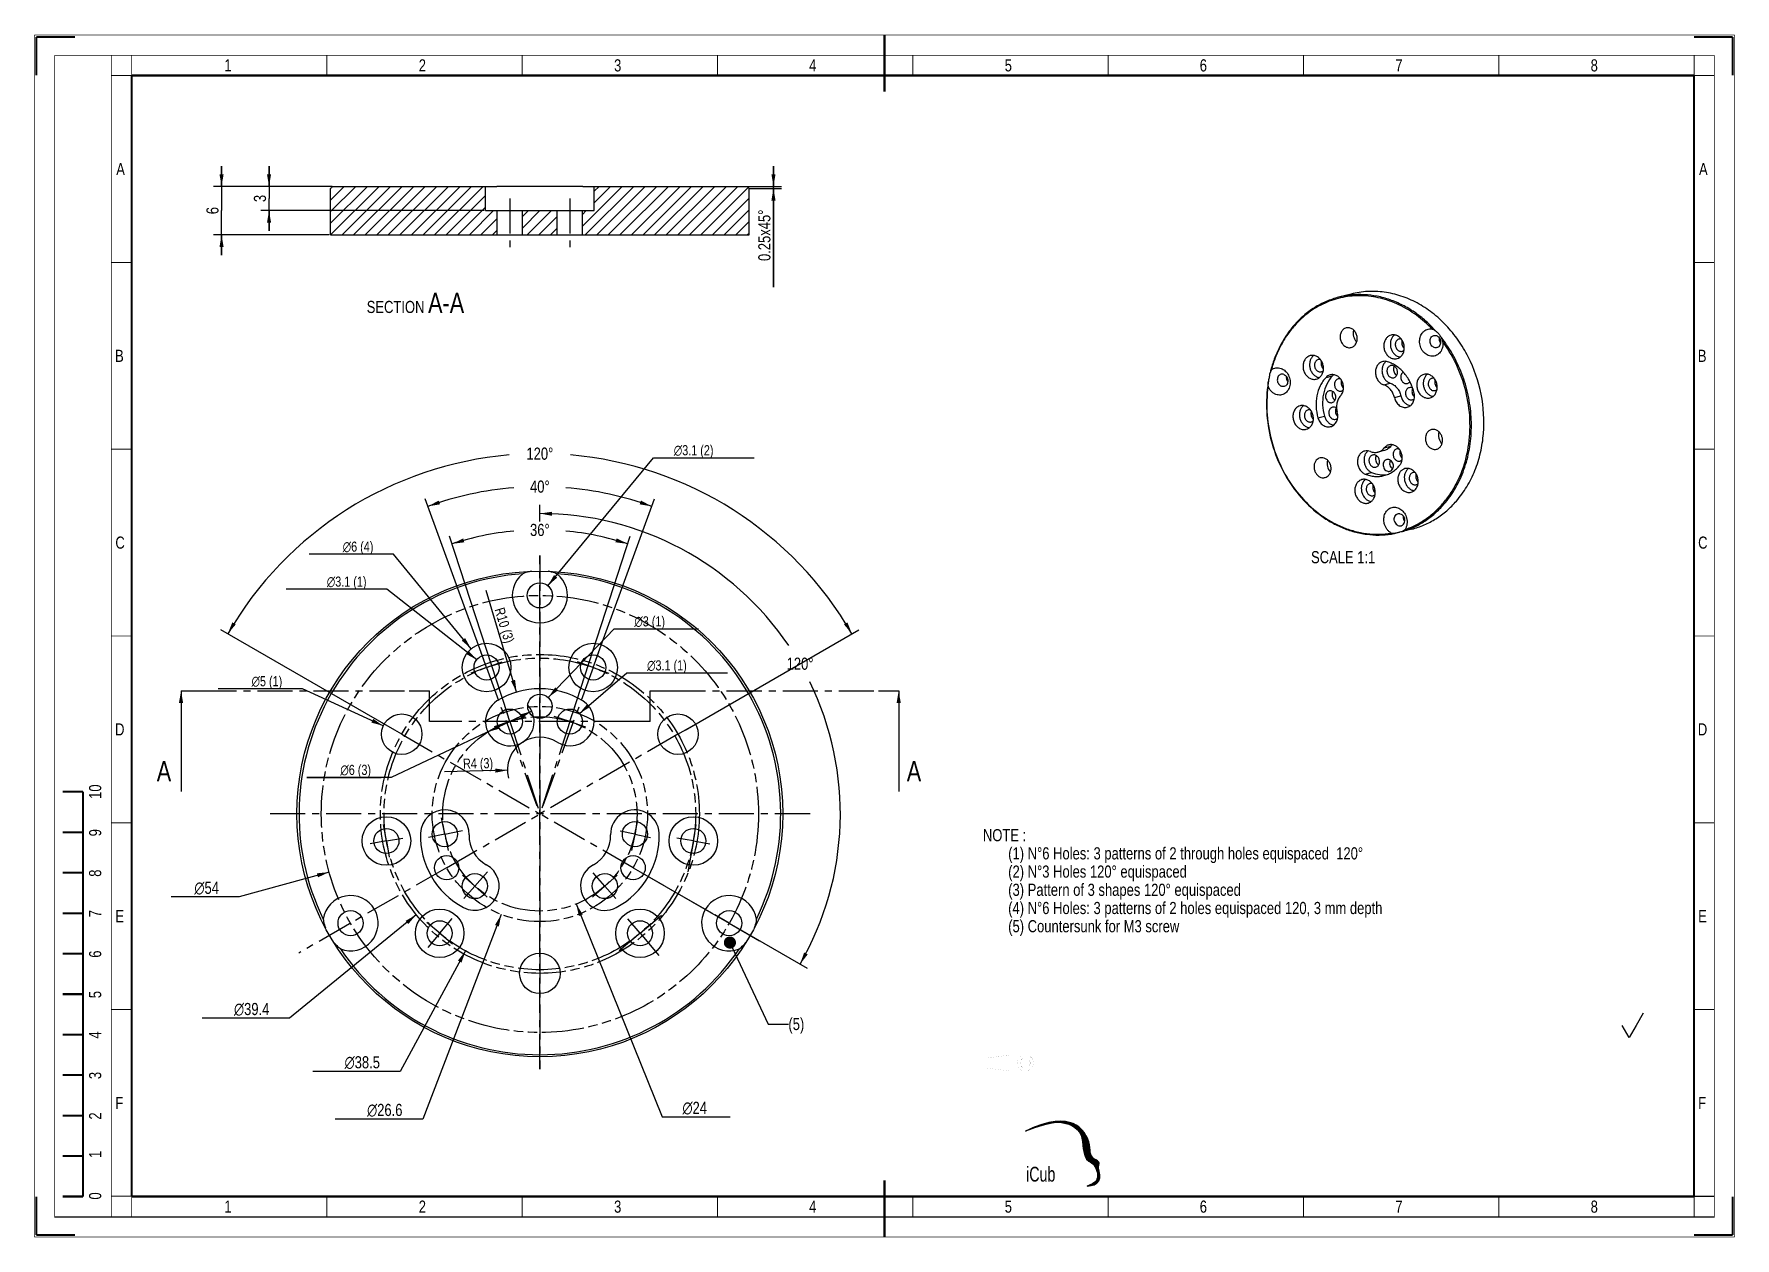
# Model space of a CAD drawing. Header units: millimetres. Extents: x 0 to 420, y 0 to 297.
import ezdxf

# ---------------------------------------------------------------- set-up
doc = ezdxf.new("R2010")
doc.units = ezdxf.units.MM
doc.header["$LTSCALE"] = 23.1
doc.linetypes.add('CENTER', pattern=[0.6, 0.375, -0.075, 0.075, -0.075])
doc.linetypes.add('PHANTOM', pattern=[0.8, 0.45, -0.05, 0.1, -0.05, 0.1, -0.05])
doc.layers.get('0').update_dxf_attribs({"linetype": 'CONTINUOUS'})
for name, color, linetype in [('02___PRT_ALL_AXES', 7, 'CONTINUOUS'), ('03___PRT_ALL_CURVES', 7, 'CONTINUOUS'), ('7_ALL_FEATURES', 7, 'CONTINUOUS'), ('DEFAULT_1', 7, 'CENTER'), ('DEFAULT_3', 7, 'PHANTOM')]:
    doc.layers.add(name, color=color, linetype=linetype)
doc.styles.get("Standard").update_dxf_attribs({"font": 'txt', "width": 0.8})
doc.styles.add('TEXTSTYLE_1', font='gdt', dxfattribs={"width": 0.8})
doc.styles.add('TEXTSTYLE_2', font='txt', dxfattribs={"width": 0.8})
doc.styles.add('TEXTSTYLE_8', font='txt', dxfattribs={"width": 0.8})
doc.dimstyles.new('DIMSTYLE_1', dxfattribs={"dimtxt": 3, "dimasz": 3, "dimexe": 2, "dimexo": 2, "dimgap": 1.5, "dimtad": 0, "dimtih": 1, "dimtoh": 1, "dimlfac": 0.5, "dimdsep": 46, "dimtxsty": 'STANDARD', "dimblk": '_FILLED', "dimblk1": '_FILLED', "dimblk2": '_FILLED', "dimcen": 0.09, "dimadec": 0, "dimazin": 0, "dimtp": 0.5, "dimtm": 0.5, "dimtfac": 1, "dimtofl": 0, "dimtmove": 0, "dimatfit": 3, "dimldrblk": '_FILLED', "dimfxl": 1, "dimtolj": 1, "dimarcsym": 0})
doc.dimstyles.new('DIMSTYLE_2', dxfattribs={"dimtxt": 3, "dimasz": 3, "dimexe": 2, "dimexo": 2, "dimtad": 1, "dimdec": 3, "dimlfac": 0.5, "dimdsep": 46, "dimtxsty": 'STANDARD', "dimblk": '_FILLED', "dimblk1": '_FILLED', "dimblk2": '_FILLED', "dimcen": 0.09, "dimadec": 0, "dimazin": 0, "dimtp": 0.3, "dimtm": 0.3, "dimtfac": 1, "dimtdec": 3, "dimtmove": 0, "dimatfit": 2, "dimldrblk": '_FILLED', "dimfxl": 1, "dimtolj": 1, "dimarcsym": 0})
doc.dimstyles.new('DIMSTYLE_3', dxfattribs={"dimtxt": 3, "dimasz": 3, "dimexe": 2, "dimexo": 2, "dimtad": 1, "dimdec": 3, "dimlfac": 0.5, "dimdsep": 46, "dimtxsty": 'STANDARD', "dimblk": '_FILLED', "dimblk1": '_FILLED', "dimblk2": '_FILLED', "dimcen": 0.09, "dimadec": 0, "dimazin": 0, "dimtp": 0.2, "dimtm": 0.2, "dimtfac": 1, "dimtdec": 3, "dimtmove": 0, "dimatfit": 2, "dimldrblk": '_FILLED', "dimfxl": 1, "dimtolj": 1, "dimarcsym": 0})
doc.dimstyles.new('DIMSTYLE_4', dxfattribs={"dimtxt": 3, "dimasz": 3, "dimexe": 2, "dimexo": 2, "dimtad": 1, "dimlfac": 0.5, "dimdsep": 46, "dimtxsty": 'STANDARD', "dimblk": '_FILLED', "dimblk1": '_FILLED', "dimblk2": '_FILLED', "dimcen": 0.09, "dimadec": 0, "dimazin": 0, "dimtp": 0.2, "dimtm": 0.2, "dimtfac": 1, "dimtmove": 0, "dimatfit": 2, "dimldrblk": '_FILLED', "dimfxl": 1, "dimtolj": 1, "dimarcsym": 0})
doc.dimstyles.new('DIMSTYLE_5', dxfattribs={"dimtxt": 2.5, "dimasz": 3, "dimexe": 2, "dimexo": 2, "dimtad": 1, "dimdec": 3, "dimlfac": 0.5, "dimdsep": 46, "dimtxsty": 'STANDARD', "dimblk": '_FILLED', "dimblk1": '_FILLED', "dimblk2": '_FILLED', "dimcen": 0.09, "dimadec": 0, "dimazin": 0, "dimtp": 0.2, "dimtm": 0.2, "dimtfac": 1, "dimtdec": 3, "dimtofl": 0, "dimtmove": 0, "dimatfit": 3, "dimldrblk": '_FILLED', "dimfxl": 1, "dimtolj": 1, "dimarcsym": 0})
doc.dimstyles.new('DIMSTYLE_6', dxfattribs={"dimtxt": 2.5, "dimasz": 3, "dimexe": 2, "dimexo": 2, "dimtad": 1, "dimdec": 3, "dimlfac": 0.5, "dimdsep": 46, "dimtxsty": 'STANDARD', "dimblk": '_FILLED', "dimblk1": '_FILLED', "dimblk2": '_FILLED', "dimcen": 0.09, "dimadec": 0, "dimazin": 0, "dimtp": 0.1, "dimtm": 0.1, "dimtfac": 1, "dimtdec": 3, "dimtofl": 0, "dimtmove": 0, "dimatfit": 3, "dimldrblk": '_FILLED', "dimfxl": 1, "dimtolj": 1, "dimarcsym": 0})
doc.dimstyles.new('DIMSTYLE_7', dxfattribs={"dimtxt": 2.5, "dimasz": 3, "dimexe": 2, "dimexo": 2, "dimtad": 1, "dimdec": 3, "dimlfac": 0.5, "dimdsep": 46, "dimtxsty": 'STANDARD', "dimblk": '_FILLED', "dimblk1": '_FILLED', "dimblk2": '_FILLED', "dimcen": 0.09, "dimadec": 0, "dimazin": 0, "dimtp": 0.1, "dimtm": 0.1, "dimtfac": 1, "dimtdec": 3, "dimtmove": 0, "dimatfit": 2, "dimldrblk": '_FILLED', "dimfxl": 1, "dimtolj": 1, "dimarcsym": 0})
doc.dimstyles.new('DIMSTYLE_8', dxfattribs={"dimtxt": 3, "dimasz": 3, "dimexe": 2, "dimexo": 2, "dimgap": 0.75, "dimtad": 1, "dimdec": 3, "dimlfac": 0.5, "dimdsep": 46, "dimtxsty": 'STANDARD', "dimblk": '_FILLED', "dimblk1": '_FILLED', "dimblk2": '_FILLED', "dimcen": 0.09, "dimadec": 0, "dimazin": 0, "dimtp": 0.1, "dimtm": 0.1, "dimtfac": 1, "dimtdec": 3, "dimtofl": 0, "dimtmove": 0, "dimatfit": 3, "dimldrblk": '_FILLED', "dimfxl": 1, "dimtolj": 1, "dimarcsym": 0})
doc.dimstyles.get("Standard").update_dxf_attribs({"dimtxt": 3, "dimasz": 3, "dimexe": 2, "dimexo": 2, "dimtad": 1, "dimdsep": 46, "dimtxsty": 'STANDARD', "dimblk": '_FILLED', "dimblk1": '_FILLED', "dimblk2": '_FILLED', "dimcen": 0.09, "dimadec": 0, "dimazin": 0, "dimtol": 1, "dimtp": 0.01, "dimtm": 0.01, "dimtfac": 1, "dimtofl": 0, "dimtmove": 0, "dimatfit": 3, "dimldrblk": '_FILLED', "dimfxl": 1, "dimtolj": 1, "dimarcsym": 0})

msp = doc.modelspace()

# ---------------------------------------------------------------- texts
at = {"color": 7, "linetype": 'CONTINUOUS', "attachment_point": 1, "line_spacing_factor": 0.9}
for s, insert, char_height, width in [('1', (46.9107, 291), 3, 2.4), ('2', (94.9464, 291), 3, 2.4), ('3', (143.1964, 291), 3, 2.4), ('4', (191.375, 291), 3, 2.4), ('5', (239.6964, 291), 3, 2.4), ('6', (287.875, 291), 3, 2.4), ('7', (336.1964, 291), 3, 2.4), ('8', (384.4464, 291), 3, 2.4), ('A', (20.2143, 265.375), 3, 2.4), ('A', (411.2143, 265.375), 3, 2.4), ('B', (19.9286, 219.225), 3, 2.4), ('B', (410.9286, 219.225), 3, 2.4), ('C', (20, 173.075), 3, 2.4), ('C', (411, 173.075), 3, 2.4), ('D', (19.9286, 126.925), 3, 2.4), ('D', (410.9286, 126.925), 3, 2.4), ('A', (30.2204, 117.5874), 5, 4), ('A', (215.503, 117.5874), 5, 4), ('E', (20, 80.775), 3, 2.4), ('E', (411, 80.775), 3, 2.4), ('F', (20, 34.625), 3, 2.4), ('F', (411, 34.625), 3, 2.4), ('1', (46.9107, 9), 3, 2.4), ('2', (94.9464, 9), 3, 2.4), ('3', (143.1964, 9), 3, 2.4), ('4', (191.375, 9), 3, 2.4), ('5', (239.6964, 9), 3, 2.4), ('6', (287.875, 9), 3, 2.4), ('7', (336.1964, 9), 3, 2.4), ('8', (384.4464, 9), 3, 2.4)]:
    msp.add_mtext(s, dxfattribs=dict(at, insert=insert, char_height=char_height, width=width))
at = {"color": 2, "linetype": 'CONTINUOUS', "char_height": 3, "line_spacing_factor": 0.9, "style": 'TEXTSTYLE_8'}
for s, insert, width, attachment_point in [('SECTION \\H5.0;A-A', (106.164, 233.3092), 40.4, 3), ('SCALE 1:1', (331.242, 169.4791), 24.675, 3), ('NOTE : \\P       (1) N°6 Holes: 3 patterns of 2 through holes equispaced  120°\\P       (2) N°3 Holes 120° equispaced   \\P       (3) Pattern of 3 shapes 120° equispaced\\P       (4) N°6 Holes: 3 patterns of 2 holes equispaced 120, 3 mm depth\\P       (5) Countersunk for M3 screw', (234.3144, 100.7935), 207.525, 1)]:
    msp.add_mtext(s, dxfattribs=dict(at, insert=insert, width=width, attachment_point=attachment_point))
at = {"color": 7, "linetype": 'CONTINUOUS', "char_height": 3, "attachment_point": 1, "rotation": 90, "line_spacing_factor": 0.9}
for s, insert, width in [('10', (13.5, 108.25), 4.8), ('9', (13.5, 99), 2.4), ('8', (13.5, 89), 2.4), ('7', (13.5, 79), 2.4), ('6', (13.5, 69), 2.4), ('5', (13.5, 59), 2.4), ('4', (13.5, 49), 2.4), ('3', (13.5, 39), 2.4), ('2', (13.5, 29), 2.4), ('1', (13.5, 19.5), 2.4), ('0', (13.5, 9.25), 2.4)]:
    msp.add_mtext(s, dxfattribs=dict(at, insert=insert, width=width))
at = {"color": 2, "linetype": 'CONTINUOUS', "insert": (186.2591, 54.1187), "char_height": 3, "width": 7.2, "attachment_point": 1, "line_spacing_factor": 0.9}
msp.add_mtext('(5)', dxfattribs=at)

# ---------------------------------------------------------------- blocks, each defined once
blk = doc.blocks.new('HEAD_LOGO_BL0', base_point=(254.02, 20.59))
at = {"color": 2, "linetype": 'CONTINUOUS'}
for p, q in [((244.87, 26.2), (244.88, 26.2)), ((245.01, 26.25), (245.03, 26.27)), ((245.16, 26.31), (245.19, 26.35)), ((245.3, 26.36), (245.35, 26.42)), ((245.44, 26.42), (245.51, 26.49)), ((245.58, 26.47), (245.67, 26.57)), ((245.71, 26.52), (245.83, 26.64)), ((245.85, 26.57), (245.99, 26.71)), ((245.99, 26.62), (246.14, 26.77)), ((246.12, 26.68), (246.28, 26.83)), ((246.26, 26.72), (246.43, 26.89)), ((246.39, 26.77), (246.58, 26.96)), ((246.53, 26.82), (246.72, 27.02)), ((246.66, 26.87), (246.87, 27.08)), ((246.8, 26.92), (247.02, 27.14)), ((246.93, 26.96), (247.16, 27.2)), ((247.06, 27.01), (247.3, 27.25)), ((247.19, 27.05), (247.44, 27.3)), ((247.32, 27.1), (247.57, 27.35)), ((247.45, 27.14), (247.71, 27.4)), ((247.58, 27.19), (247.85, 27.45)), ((247.71, 27.23), (247.98, 27.5)), ((247.84, 27.27), (248.12, 27.55)), ((247.97, 27.31), (248.25, 27.59)), ((248.09, 27.35), (248.38, 27.63)), ((248.22, 27.39), (248.5, 27.67)), ((248.35, 27.43), (248.63, 27.72)), ((248.47, 27.47), (248.76, 27.76)), ((248.59, 27.51), (248.89, 27.8)), ((248.72, 27.54), (249.01, 27.84)), ((248.84, 27.58), (249.14, 27.88)), ((248.96, 27.62), (249.26, 27.91)), ((249.09, 27.66), (249.38, 27.94)), ((249.21, 27.69), (249.5, 27.98)), ((249.33, 27.72), (249.61, 28.01)), ((249.45, 27.76), (249.73, 28.04)), ((249.56, 27.79), (249.85, 28.08)), ((249.68, 27.82), (249.97, 28.11)), ((249.8, 27.85), (250.09, 28.14)), ((249.92, 27.89), (250.2, 28.16)), ((250.04, 27.92), (250.31, 28.19)), ((250.15, 27.95), (250.42, 28.21)), ((250.27, 27.97), (250.53, 28.24)), ((250.38, 28), (250.64, 28.26)), ((250.49, 28.03), (250.75, 28.29)), ((250.61, 28.06), (250.86, 28.31)), ((250.72, 28.08), (250.97, 28.33)), ((250.83, 28.1), (251.07, 28.35)), ((250.94, 28.13), (251.18, 28.37)), ((251.05, 28.15), (251.28, 28.38)), ((251.15, 28.17), (251.38, 28.4)), ((251.26, 28.19), (251.49, 28.42)), ((251.37, 28.21), (251.59, 28.43)), ((251.47, 28.23), (251.69, 28.45)), ((251.57, 28.25), (251.8, 28.47)), ((251.68, 28.26), (251.9, 28.48)), ((251.78, 28.28), (251.99, 28.49)), ((251.88, 28.3), (252.09, 28.5)), ((251.98, 28.31), (252.18, 28.51)), ((252.08, 28.32), (252.28, 28.52)), ((252.18, 28.33), (252.38, 28.53)), ((252.28, 28.34), (252.47, 28.54)), ((252.37, 28.35), (252.57, 28.55)), ((252.46, 28.36), (252.66, 28.56)), ((252.55, 28.36), (252.76, 28.57)), ((252.65, 28.37), (252.85, 28.57)), ((252.73, 28.37), (252.94, 28.57)), ((252.82, 28.37), (253.02, 28.58)), ((252.91, 28.37), (253.11, 28.58)), ((252.99, 28.37), (253.2, 28.58)), ((253.07, 28.37), (253.29, 28.58)), ((253.15, 28.36), (253.38, 28.58)), ((253.23, 28.35), (253.47, 28.59)), ((253.31, 28.35), (253.55, 28.59)), ((253.39, 28.34), (253.64, 28.59)), ((253.46, 28.32), (253.72, 28.58)), ((253.54, 28.31), (253.8, 28.58)), ((253.61, 28.3), (253.89, 28.58)), ((253.69, 28.29), (253.97, 28.57)), ((253.76, 28.28), (254.05, 28.57)), ((253.84, 28.27), (254.13, 28.56)), ((253.91, 28.25), (254.21, 28.56)), ((253.98, 28.24), (254.3, 28.55)), ((254.06, 28.23), (254.38, 28.55)), ((254.13, 28.21), (254.45, 28.54)), ((254.2, 28.2), (254.53, 28.53)), ((254.27, 28.19), (254.61, 28.52)), ((254.34, 28.17), (254.68, 28.51)), ((254.41, 28.15), (254.76, 28.5)), ((254.48, 28.14), (254.83, 28.49)), ((254.55, 28.12), (254.91, 28.48)), ((254.62, 28.11), (254.98, 28.47)), ((254.69, 28.09), (255.06, 28.46)), ((254.76, 28.07), (255.13, 28.44)), ((254.83, 28.05), (255.2, 28.43)), ((254.9, 28.04), (255.27, 28.41)), ((254.97, 28.02), (255.34, 28.39)), ((255.03, 28), (255.41, 28.38)), ((255.1, 27.98), (255.48, 28.36)), ((255.17, 27.96), (255.55, 28.34)), ((255.23, 27.94), (255.62, 28.33)), ((255.3, 27.92), (255.69, 28.31)), ((255.36, 27.9), (255.76, 28.29)), ((255.43, 27.87), (255.83, 28.28)), ((255.49, 27.85), (255.9, 28.26)), ((255.55, 27.83), (255.96, 28.24)), ((255.62, 27.8), (256.03, 28.22)), ((255.68, 27.78), (256.09, 28.19)), ((255.74, 27.76), (256.15, 28.17)), ((255.8, 27.73), (256.22, 28.15)), ((255.86, 27.71), (256.28, 28.13)), ((255.92, 27.68), (256.35, 28.1)), ((255.98, 27.65), (256.41, 28.08)), ((256.04, 27.63), (256.47, 28.06)), ((256.1, 27.6), (256.54, 28.04)), ((256.16, 27.57), (256.6, 28.01)), ((256.22, 27.55), (256.66, 27.98)), ((256.28, 27.52), (256.72, 27.96)), ((256.33, 27.49), (256.77, 27.93)), ((256.39, 27.46), (256.83, 27.9)), ((256.45, 27.43), (256.89, 27.87)), ((256.5, 27.4), (256.95, 27.84)), ((256.56, 27.37), (257.01, 27.82)), ((256.61, 27.33), (257.06, 27.79)), ((256.66, 27.3), (257.12, 27.76)), ((256.72, 27.27), (257.18, 27.73)), ((256.77, 27.24), (257.24, 27.7)), ((256.82, 27.2), (257.29, 27.67)), ((256.88, 27.17), (257.34, 27.63)), ((256.93, 27.13), (257.4, 27.6)), ((256.98, 27.1), (257.45, 27.57)), ((257.03, 27.06), (257.5, 27.53)), ((257.08, 27.02), (257.55, 27.5)), ((257.13, 26.99), (257.61, 27.47)), ((257.18, 26.95), (257.66, 27.44)), ((257.22, 26.91), (257.71, 27.4)), ((257.27, 26.87), (257.77, 27.37)), ((257.31, 26.83), (257.81, 27.33)), ((257.36, 26.79), (257.86, 27.29)), ((257.41, 26.75), (257.91, 27.25)), ((257.45, 26.71), (257.96, 27.22)), ((257.5, 26.67), (258.01, 27.18)), ((257.54, 26.63), (258.06, 27.14)), ((257.58, 26.58), (258.1, 27.1)), ((257.63, 26.54), (258.15, 27.07)), ((257.67, 26.5), (258.2, 27.03)), ((257.71, 26.45), (258.25, 26.99)), ((257.75, 26.41), (258.29, 26.95)), ((257.79, 26.36), (258.34, 26.9)), ((257.83, 26.31), (258.38, 26.86)), ((257.87, 26.27), (258.43, 26.82)), ((257.91, 26.22), (258.47, 26.78)), ((257.95, 26.17), (258.51, 26.74)), ((257.99, 26.12), (258.56, 26.7)), ((258.02, 26.07), (258.6, 26.65)), ((258.06, 26.02), (258.64, 26.61)), ((258.09, 25.97), (258.69, 26.56)), ((258.13, 25.92), (258.73, 26.52)), ((258.16, 25.87), (258.77, 26.47)), ((258.2, 25.82), (258.81, 26.43)), ((258.23, 25.76), (258.85, 26.38)), ((258.26, 25.71), (258.89, 26.34)), ((258.29, 25.65), (258.93, 26.29)), ((258.32, 25.6), (258.97, 26.24)), ((258.36, 25.54), (259.01, 26.19)), ((258.39, 25.49), (259.04, 26.15)), ((258.41, 25.43), (259.08, 26.1)), ((258.44, 25.37), (259.12, 26.05)), ((258.47, 25.31), (259.16, 26)), ((258.5, 25.25), (259.19, 25.95)), ((258.52, 25.19), (259.23, 25.9)), ((258.55, 25.14), (259.27, 25.85)), ((258.58, 25.08), (259.3, 25.8)), ((258.6, 25.01), (259.33, 25.75)), ((258.62, 24.95), (259.37, 25.7)), ((258.64, 24.88), (259.4, 25.64)), ((258.66, 24.82), (259.44, 25.59)), ((258.68, 24.75), (259.47, 25.54)), ((258.7, 24.68), (259.51, 25.49)), ((258.72, 24.61), (259.54, 25.43)), ((258.73, 24.54), (259.57, 25.38)), ((258.75, 24.47), (259.6, 25.33)), ((258.76, 24.4), (259.64, 25.27)), ((258.78, 24.33), (259.67, 25.22)), ((258.79, 24.25), (259.7, 25.16)), ((258.8, 24.18), (259.73, 25.11)), ((258.81, 24.11), (259.76, 25.05)), ((258.82, 24.03), (259.79, 25)), ((258.84, 23.96), (259.83, 24.95)), ((258.85, 23.88), (259.86, 24.89)), ((258.86, 23.81), (259.89, 24.84)), ((258.87, 23.73), (259.92, 24.78)), ((258.88, 23.65), (259.95, 24.73)), ((258.89, 23.58), (259.98, 24.67)), ((258.9, 23.5), (260.02, 24.62)), ((258.91, 23.42), (260.05, 24.56)), ((258.92, 23.35), (260.08, 24.51)), ((258.92, 23.27), (260.1, 24.45)), ((258.93, 23.19), (260.13, 24.39)), ((258.94, 23.11), (260.16, 24.33)), ((258.95, 23.04), (260.18, 24.27)), ((258.96, 22.96), (260.21, 24.21)), ((258.97, 22.88), (260.24, 24.15)), ((258.98, 22.8), (260.26, 24.09)), ((258.99, 22.73), (260.28, 24.02)), ((258.99, 22.65), (260.31, 23.96)), ((259, 22.57), (260.33, 23.9)), ((259.01, 22.49), (260.35, 23.83)), ((259.02, 22.42), (260.37, 23.77)), ((259.03, 22.34), (260.39, 23.7)), ((259.04, 22.26), (260.41, 23.63)), ((259.05, 22.19), (260.43, 23.57)), ((259.06, 22.11), (260.45, 23.5)), ((259.07, 22.03), (260.47, 23.43)), ((259.08, 21.96), (260.48, 23.36)), ((259.09, 21.88), (260.5, 23.29)), ((259.1, 21.81), (260.52, 23.22)), ((259.11, 21.73), (260.53, 23.15)), ((259.12, 21.66), (260.55, 23.08)), ((259.14, 21.58), (260.56, 23.01)), ((259.15, 21.51), (260.58, 22.94)), ((259.16, 21.43), (260.59, 22.86)), ((259.17, 21.36), (260.6, 22.79)), ((259.19, 21.29), (260.61, 22.72)), ((259.2, 21.21), (260.63, 22.64)), ((259.21, 21.14), (260.64, 22.57)), ((259.23, 21.07), (260.65, 22.49)), ((259.24, 21), (260.66, 22.42)), ((259.26, 20.93), (260.67, 22.34)), ((259.27, 20.86), (260.68, 22.26)), ((259.29, 20.79), (260.69, 22.19)), ((259.3, 20.72), (260.7, 22.11)), ((259.32, 20.65), (260.71, 22.03)), ((259.34, 20.58), (260.71, 21.95)), ((259.36, 20.51), (260.72, 21.88)), ((259.38, 20.44), (260.73, 21.8)), ((259.4, 20.38), (260.74, 21.72)), ((259.42, 20.31), (260.75, 21.64)), ((259.44, 20.25), (260.75, 21.56)), ((259.46, 20.18), (260.76, 21.49)), ((259.48, 20.12), (260.77, 21.41)), ((259.51, 20.06), (260.78, 21.33)), ((259.53, 19.99), (260.79, 21.25)), ((259.56, 19.93), (260.8, 21.17)), ((259.58, 19.87), (260.81, 21.1)), ((259.6, 19.81), (260.82, 21.02)), ((259.63, 19.75), (260.83, 20.95)), ((259.66, 19.7), (260.84, 20.87)), ((259.69, 19.64), (260.85, 20.8)), ((259.72, 19.58), (260.86, 20.72)), ((259.75, 19.52), (260.88, 20.65)), ((259.78, 19.47), (260.89, 20.58)), ((259.82, 19.42), (260.91, 20.51)), ((259.85, 19.37), (260.93, 20.44)), ((259.88, 19.31), (260.94, 20.37)), ((259.92, 19.26), (260.97, 20.31)), ((259.96, 19.22), (260.99, 20.25)), ((260, 19.17), (261.01, 20.19)), ((260.04, 19.12), (261.04, 20.13)), ((260.08, 19.08), (261.07, 20.07)), ((260.12, 19.03), (261.11, 20.02)), ((260.16, 18.99), (261.14, 19.97)), ((260.21, 18.95), (261.18, 19.92)), ((260.25, 18.91), (261.21, 19.87)), ((260.3, 18.87), (261.25, 19.82)), ((260.35, 18.84), (261.29, 19.77)), ((260.41, 18.8), (261.33, 19.72)), ((260.46, 18.77), (261.37, 19.68)), ((260.51, 18.73), (261.41, 19.63)), ((260.56, 18.7), (261.45, 19.59)), ((260.62, 18.67), (261.5, 19.55)), ((260.67, 18.64), (261.54, 19.51)), ((260.72, 18.6), (261.59, 19.47)), ((260.78, 18.57), (261.63, 19.43)), ((260.83, 18.53), (261.68, 19.39)), ((260.88, 18.5), (261.73, 19.35)), ((260.93, 18.46), (261.78, 19.31)), ((260.98, 18.43), (261.83, 19.28)), ((261.03, 18.39), (261.88, 19.24)), ((261.08, 18.36), (261.93, 19.21)), ((261.13, 18.32), (261.98, 19.17)), ((261.18, 18.28), (262.04, 19.14)), ((261.23, 18.24), (262.09, 19.11)), ((261.27, 18.2), (262.15, 19.07)), ((261.32, 18.16), (262.2, 19.04)), ((261.37, 18.12), (262.25, 19.01)), ((261.41, 18.08), (262.31, 18.98)), ((261.46, 18.04), (262.37, 18.95)), ((261.5, 18), (262.42, 18.92)), ((261.54, 17.95), (262.48, 18.89)), ((261.58, 17.91), (262.53, 18.86)), ((261.62, 17.86), (262.58, 18.82)), ((261.66, 17.82), (262.64, 18.79)), ((261.7, 17.77), (262.69, 18.76)), ((261.74, 17.72), (262.74, 18.72)), ((261.78, 17.67), (262.79, 18.68)), ((261.81, 17.62), (262.84, 18.65)), ((261.85, 17.57), (262.88, 18.6)), ((261.88, 17.52), (262.92, 18.56)), ((261.92, 17.47), (262.96, 18.51)), ((261.95, 17.42), (262.99, 18.46)), ((261.98, 17.36), (263.02, 18.4)), ((262.01, 17.31), (263.04, 18.33)), ((262.05, 17.25), (263.04, 18.25)), ((262.08, 17.2), (263.04, 18.16)), ((262.11, 17.14), (263.02, 18.05)), ((262.13, 17.08), (262.98, 17.93)), ((262.16, 17.02), (262.95, 17.81)), ((262.19, 16.97), (262.91, 17.69)), ((262.22, 16.91), (262.88, 17.57)), ((262.24, 16.85), (262.86, 17.46)), ((262.27, 16.79), (262.84, 17.36)), ((262.3, 16.73), (262.84, 17.27)), ((262.32, 16.67), (262.83, 17.18)), ((262.35, 16.6), (262.83, 17.09)), ((262.37, 16.54), (262.84, 17.01)), ((262.4, 16.48), (262.85, 16.93)), ((262.42, 16.42), (262.86, 16.86)), ((260.15, 12.59), (260.18, 12.63)), ((260.24, 12.6), (260.32, 12.68)), ((260.33, 12.61), (260.46, 12.73)), ((260.43, 12.62), (260.6, 12.79)), ((260.52, 12.62), (260.75, 12.85)), ((260.62, 12.63), (260.9, 12.92)), ((260.72, 12.65), (261.06, 12.99)), ((260.82, 12.66), (261.23, 13.07)), ((260.92, 12.68), (261.4, 13.16)), ((261.02, 12.7), (261.6, 13.28)), ((261.13, 12.71), (261.87, 13.45)), ((261.24, 12.74), (263.2, 14.7)), ((261.36, 12.77), (263.19, 14.6)), ((261.48, 12.81), (263.17, 14.5)), ((261.61, 12.85), (263.14, 14.38)), ((261.75, 12.9), (263.1, 14.25)), ((261.91, 12.98), (263.02, 14.09)), ((262.11, 13.09), (262.89, 13.87)), ((262.2, 13.78), (263.21, 14.79)), ((262.36, 14.03), (263.21, 14.88)), ((262.44, 16.35), (262.88, 16.79)), ((262.44, 14.2), (263.21, 14.97)), ((262.47, 16.29), (262.89, 16.72)), ((262.49, 16.23), (262.91, 16.65)), ((262.49, 14.34), (263.21, 15.05)), ((262.51, 16.16), (262.92, 16.58)), ((262.53, 16.1), (262.94, 16.51)), ((262.54, 14.47), (263.2, 15.13)), ((262.55, 16.03), (262.95, 16.44)), ((262.56, 15.96), (262.97, 16.37)), ((262.57, 14.59), (263.19, 15.21)), ((262.58, 15.89), (262.99, 16.3)), ((262.59, 14.7), (263.18, 15.28)), ((262.6, 15.82), (263, 16.22)), ((262.61, 15.74), (263.02, 16.15)), ((262.61, 14.8), (263.17, 15.36)), ((262.62, 15.67), (263.03, 16.08)), ((262.63, 15.59), (263.05, 16.01)), ((262.63, 14.9), (263.16, 15.43)), ((262.64, 15.52), (263.06, 15.94)), ((262.64, 15.44), (263.08, 15.87)), ((262.64, 15.09), (263.13, 15.58)), ((262.64, 15), (263.15, 15.51)), ((262.65, 15.35), (263.09, 15.8)), ((262.65, 15.27), (263.11, 15.73)), ((262.65, 15.18), (263.12, 15.65))]:
    blk.add_line(p, q, dxfattribs=at)
at = {"color": 7, "linetype": 'CONTINUOUS'}
for points in [[(259.86, 24.89), (259.28, 25.79), (256.76, 31.88), (244.84, 26.18)], [(244.84, 26.18), (244.84, 26.18), (250.96, 28.66), (253.33, 28.34)], [(253.33, 28.34), (255.11, 28.1), (257.58, 27.51), (258.57, 25.09)], [(258.57, 25.09), (259.17, 23.64), (258.77, 19.75), (260.47, 18.76)], [(261.1, 20.03), (260.56, 20.85), (260.99, 23.12), (259.86, 24.89)], [(260.47, 18.76), (261.53, 18.14), (261.98, 17.63), (262.46, 16.3)], [(262.98, 18.48), (262.68, 18.96), (261.76, 19.02), (261.1, 20.03)], [(262.87, 16.8), (262.69, 17.64), (263.22, 18.09), (262.98, 18.48)], [(260.07, 12.59), (261.51, 12.67), (262.22, 12.96), (262.82, 13.76)], [(261.94, 13.51), (261.34, 13.02), (260.07, 12.59), (260.07, 12.59)], [(262.46, 16.3), (262.89, 15.12), (262.53, 13.99), (261.94, 13.51)], [(262.82, 13.76), (263.42, 14.57), (263.25, 15.13), (262.87, 16.8)]]:
    blk.add_open_spline(points, degree=3, dxfattribs=at)
at = {"color": 5, "linetype": 'CONTINUOUS', "style": 'TEXTSTYLE_2', "width": 0.717472}
blk.add_text('iCub', height=3.657, dxfattribs=at).set_placement((244.99, 13.69))
blk = doc.blocks.new('_FILLED')
at = {"color": 0, "linetype": 'BYBLOCK'}
blk.add_solid([(0, 0), (-1, 0.17), (-1, -0.17)], dxfattribs=at)
blk = doc.blocks.new('*D0')
at = {"color": 2, "linetype": 'CONTINUOUS'}
for p, q in [((124.86, 176.76), (124.86, 180.9)), ((149.63, 90.23), (190.88, 66.42))]:
    blk.add_line(p, q, dxfattribs=at)
for start, end in [(34.099, 90), (330, 26.064)]:
    blk.add_arc((124.86, 104.53), 74.23, start, end, dxfattribs=at)
for points in [[(127.87, 179.2), (124.86, 178.76), (127.85, 178.2)], [(190.15, 70.29), (189.14, 67.42), (191.03, 69.81)]]:
    blk.add_solid(points, dxfattribs=at)
at = {"color": 2, "linetype": 'CONTINUOUS', "insert": (189.14, 143.15), "char_height": 3, "width": 9.2, "attachment_point": 2, "line_spacing_factor": 0.9}
blk.add_mtext('120\\Fgdt;{\\Fgdt;~}', dxfattribs=at)
blk = doc.blocks.new('*D1')
at = {"color": 2, "linetype": 'CONTINUOUS'}
for p, q in [((89.01, 125.23), (46.03, 150.04)), ((160.72, 125.23), (203.69, 150.04))]:
    blk.add_line(p, q, dxfattribs=at)
for start, end in [(94.8975, 150), (30, 85.1025)]:
    blk.add_arc((124.86, 104.53), 89.02, start, end, dxfattribs=at)
for points in [[(48.88, 151.87), (47.77, 149.04), (49.74, 151.36)], [(199.98, 151.36), (201.96, 149.04), (200.84, 151.87)]]:
    blk.add_solid(points, dxfattribs=at)
at = {"color": 2, "linetype": 'CONTINUOUS', "insert": (124.86, 195.06), "char_height": 3, "width": 9.2, "attachment_point": 2, "line_spacing_factor": 0.9}
blk.add_mtext('120\\Fgdt;{\\Fgdt;~}', dxfattribs=at)
blk = doc.blocks.new('*D2')
at = {"color": 2, "linetype": 'CONTINUOUS'}
for p, q in [((111.01, 142.59), (96.52, 182.41)), ((138.71, 142.59), (153.21, 182.41))]:
    blk.add_line(p, q, dxfattribs=at)
for start, end in [(94.539, 110), (70, 85.461)]:
    blk.add_arc((124.86, 104.53), 80.87, start, end, dxfattribs=at)
for points in [[(99.88, 181.97), (97.2, 180.53), (100.2, 181.03)], [(149.52, 181.03), (152.52, 180.53), (149.85, 181.97)]]:
    blk.add_solid(points, dxfattribs=at)
at = {"color": 2, "linetype": 'CONTINUOUS', "insert": (124.86, 186.91), "char_height": 3, "width": 6.8, "attachment_point": 2, "line_spacing_factor": 0.9}
blk.add_mtext('40\\Fgdt;{\\Fgdt;~}', dxfattribs=at)
blk = doc.blocks.new('*D3')
at = {"color": 2, "linetype": 'CONTINUOUS'}
for p, q in [((116.83, 129.26), (102.56, 173.18)), ((132.9, 129.26), (147.16, 173.18))]:
    blk.add_line(p, q, dxfattribs=at)
for start, end in [(95.2329, 108), (72, 84.7671)]:
    blk.add_arc((124.86, 104.54), 70.17, start, end, dxfattribs=at)
for points in [[(105.91, 172.62), (103.18, 171.27), (106.19, 171.66)], [(143.53, 171.66), (146.55, 171.27), (143.82, 172.62)]]:
    blk.add_solid(points, dxfattribs=at)
at = {"color": 2, "linetype": 'CONTINUOUS', "insert": (124.86, 176.21), "char_height": 3, "width": 6.8, "attachment_point": 2, "line_spacing_factor": 0.9}
blk.add_mtext('36\\Fgdt;{\\Fgdt;~}', dxfattribs=at)
blk = doc.blocks.new('*D4')
at = {"color": 2, "linetype": 'CONTINUOUS'}
for p, q in [((72.81, 90.16), (50.58, 84.02)), ((48.58, 84.02), (33.78, 84.02)), ((50.58, 84.02), (48.58, 84.02))]:
    blk.add_line(p, q, dxfattribs=at)
at = {"color": 2, "linetype": 'CONTINUOUS', "xscale": 3, "yscale": 3, "zscale": 3, "rotation": 15.4395385433}
blk.add_blockref('_FILLED', (72.81, 90.16), dxfattribs=at)
at = {"color": 2, "linetype": 'CONTINUOUS', "insert": (45.58, 87.77), "char_height": 3, "width": 8.8, "attachment_point": 3, "line_spacing_factor": 0.9, "style": 'TEXTSTYLE_1'}
blk.add_mtext('{\\Fgdt;n}\\Ftxt;54', dxfattribs=at)
blk = doc.blocks.new('*D5')
at = {"color": 2, "linetype": 'CONTINUOUS'}
for p, q in [((115.33, 79.7), (95.92, 29.14)), ((93.92, 29.14), (74.32, 29.14)), ((95.92, 29.14), (93.92, 29.14))]:
    blk.add_line(p, q, dxfattribs=at)
at = {"color": 2, "linetype": 'CONTINUOUS', "xscale": 3, "yscale": 3, "zscale": 3, "rotation": 69.0034932623}
blk.add_blockref('_FILLED', (115.33, 79.7), dxfattribs=at)
at = {"color": 2, "linetype": 'CONTINUOUS', "insert": (90.92, 32.89), "char_height": 3, "width": 13.6, "attachment_point": 3, "line_spacing_factor": 0.9, "style": 'TEXTSTYLE_1'}
blk.add_mtext('{\\Fgdt;n}\\Ftxt;26.6', dxfattribs=at)
blk = doc.blocks.new('*D6')
at = {"color": 2, "linetype": 'CONTINUOUS'}
for p, q in [((133.85, 82.28), (155.1, 29.67)), ((155.1, 29.67), (157.1, 29.67)), ((157.1, 29.67), (171.9, 29.67))]:
    blk.add_line(p, q, dxfattribs=at)
at = {"color": 2, "linetype": 'CONTINUOUS', "xscale": 3, "yscale": 3, "zscale": 3, "rotation": 111.9939330023}
blk.add_blockref('_FILLED', (133.85, 82.28), dxfattribs=at)
at = {"color": 2, "linetype": 'CONTINUOUS', "insert": (160.1, 33.42), "char_height": 3, "width": 8.8, "attachment_point": 1, "line_spacing_factor": 0.9, "style": 'TEXTSTYLE_1'}
blk.add_mtext('{\\Fgdt;n}\\Ftxt;24', dxfattribs=at)
blk = doc.blocks.new('*D7')
at = {"color": 2, "linetype": 'CONTINUOUS'}
for p, q in [((94.34, 79.62), (63.04, 54.08)), ((61.04, 54.08), (41.44, 54.08)), ((63.04, 54.08), (61.04, 54.08))]:
    blk.add_line(p, q, dxfattribs=at)
at = {"color": 2, "linetype": 'CONTINUOUS', "xscale": 3, "yscale": 3, "zscale": 3, "rotation": 39.2200213623}
blk.add_blockref('_FILLED', (94.34, 79.62), dxfattribs=at)
at = {"color": 2, "linetype": 'CONTINUOUS', "insert": (58.04, 57.83), "char_height": 3, "width": 13.6, "attachment_point": 3, "line_spacing_factor": 0.9, "style": 'TEXTSTYLE_1'}
blk.add_mtext('{\\Fgdt;n}\\Ftxt;39.4', dxfattribs=at)
blk = doc.blocks.new('*D8')
at = {"color": 2, "linetype": 'CONTINUOUS'}
for p, q in [((106.5, 70.69), (90.36, 40.92)), ((88.36, 40.92), (68.76, 40.92)), ((90.36, 40.92), (88.36, 40.92))]:
    blk.add_line(p, q, dxfattribs=at)
at = {"color": 2, "linetype": 'CONTINUOUS', "xscale": 3, "yscale": 3, "zscale": 3, "rotation": 61.5229418711}
blk.add_blockref('_FILLED', (106.5, 70.69), dxfattribs=at)
at = {"color": 2, "linetype": 'CONTINUOUS', "insert": (85.36, 44.67), "char_height": 3, "width": 13.6, "attachment_point": 3, "line_spacing_factor": 0.9, "style": 'TEXTSTYLE_1'}
blk.add_mtext('{\\Fgdt;n}\\Ftxt;38.5', dxfattribs=at)
blk = doc.blocks.new('*D9')
at = {"color": 2, "linetype": 'CONTINUOUS'}
blk.add_line((119.11, 134.64), (111.58, 159.75), dxfattribs=at)
at = {"color": 2, "linetype": 'CONTINUOUS', "xscale": 3, "yscale": 3, "zscale": 3, "rotation": 286.7015709991}
blk.add_blockref('_FILLED', (119.11, 134.64), dxfattribs=at)
at = {"color": 2, "linetype": 'CONTINUOUS', "insert": (118.6, 147.24), "char_height": 2.5, "width": 14, "attachment_point": 3, "rotation": 286.7016, "line_spacing_factor": 0.9}
blk.add_mtext('R10 (3)', dxfattribs=at)
blk = doc.blocks.new('*D10')
at = {"color": 2, "linetype": 'CONTINUOUS'}
blk.add_line((116.86, 115.31), (101.34, 114.97), dxfattribs=at)
at = {"color": 2, "linetype": 'CONTINUOUS', "xscale": 3, "yscale": 3, "zscale": 3, "rotation": 1.251918864}
blk.add_blockref('_FILLED', (116.86, 115.31), dxfattribs=at)
at = {"color": 2, "linetype": 'CONTINUOUS', "insert": (113.27, 118.36), "char_height": 2.5, "width": 12, "attachment_point": 3, "rotation": 1.2519, "line_spacing_factor": 0.9}
blk.add_mtext('R4 (3)', dxfattribs=at)
blk = doc.blocks.new('*D11')
at = {"color": 2, "linetype": 'CONTINUOUS'}
for p, q in [((117.44, 127.36), (88.15, 113.55)), ((112.02, 124.8), (117.44, 127.36)), ((122.87, 129.92), (117.44, 127.36)), ((88.15, 113.55), (67.32, 113.55)), ((67.32, 113.55), (85.65, 113.55))]:
    blk.add_line(p, q, dxfattribs=at)
at = {"color": 2, "linetype": 'CONTINUOUS', "xscale": 3, "yscale": 3, "zscale": 3}
for p, rotation in [((122.87, 129.92), 25.2466333538), ((112.02, 124.8), 205.2466333538)]:
    blk.add_blockref('_FILLED', p, dxfattribs=dict(at, rotation=rotation))
at = {"color": 2, "linetype": 'CONTINUOUS', "insert": (83.15, 116.67), "char_height": 2.5, "width": 13.3333, "attachment_point": 3, "line_spacing_factor": 0.9, "style": 'TEXTSTYLE_1'}
blk.add_mtext('{\\Fgdt;n}\\Ftxt;6 (3)', dxfattribs=at)
blk = doc.blocks.new('*D12')
at = {"color": 2, "linetype": 'CONTINUOUS'}
for p, q in [((46.23, 259.61), (46.23, 264.61)), ((46.23, 264.61), (46.23, 253.61)), ((72.77, 259.61), (44.23, 259.61)), ((46.23, 242.61), (46.23, 253.61)), ((72.83, 247.61), (44.23, 247.61)), ((46.23, 247.61), (46.23, 242.61))]:
    blk.add_line(p, q, dxfattribs=at)
at = {"color": 2, "linetype": 'CONTINUOUS', "xscale": 3, "yscale": 3, "zscale": 3}
for p, rotation in [((46.23, 259.61), 270), ((46.23, 247.61), 90)]:
    blk.add_blockref('_FILLED', p, dxfattribs=dict(at, rotation=rotation))
at = {"color": 2, "linetype": 'CONTINUOUS', "insert": (42.48, 253.61), "char_height": 3, "width": 2.4, "attachment_point": 2, "rotation": 90, "line_spacing_factor": 0.9}
blk.add_mtext('6', dxfattribs=at)
blk = doc.blocks.new('*D13')
at = {"color": 2, "linetype": 'CONTINUOUS'}
for p, q in [((57.96, 259.61), (57.96, 264.61)), ((57.96, 264.61), (57.96, 256.61)), ((73.58, 259.61), (55.96, 259.61)), ((57.96, 248.61), (57.96, 256.61)), ((111.12, 253.61), (55.96, 253.61)), ((57.96, 253.61), (57.96, 248.61))]:
    blk.add_line(p, q, dxfattribs=at)
at = {"color": 2, "linetype": 'CONTINUOUS', "xscale": 3, "yscale": 3, "zscale": 3}
for p, rotation in [((57.96, 259.61), 270), ((57.96, 253.61), 90)]:
    blk.add_blockref('_FILLED', p, dxfattribs=dict(at, rotation=rotation))
at = {"color": 2, "linetype": 'CONTINUOUS', "insert": (54.21, 256.61), "char_height": 3, "width": 2.4, "attachment_point": 2, "rotation": 90, "line_spacing_factor": 0.9}
blk.add_mtext('3', dxfattribs=at)
blk = doc.blocks.new('*D14')
at = {"color": 2, "linetype": 'CONTINUOUS'}
for p, q in [((63.72, 135.45), (45.39, 135.45)), ((66.22, 135.45), (63.72, 135.45)), ((86.19, 126.31), (66.22, 135.45))]:
    blk.add_line(p, q, dxfattribs=at)
at = {"color": 2, "linetype": 'CONTINUOUS', "xscale": 3, "yscale": 3, "zscale": 3, "rotation": 335.413217426}
blk.add_blockref('_FILLED', (86.19, 126.31), dxfattribs=at)
at = {"color": 2, "linetype": 'CONTINUOUS', "insert": (61.22, 138.58), "char_height": 2.5, "width": 13.3333, "attachment_point": 3, "line_spacing_factor": 0.9, "style": 'TEXTSTYLE_1'}
blk.add_mtext('{\\Fgdt;n}\\Ftxt;5 (1)', dxfattribs=at)
blk = doc.blocks.new('*D15')
at = {"color": 2, "linetype": 'CONTINUOUS'}
for p, q in [((86.24, 168.7), (67.91, 168.7)), ((88.74, 168.7), (86.24, 168.7)), ((107.89, 145.35), (88.74, 168.7))]:
    blk.add_line(p, q, dxfattribs=at)
at = {"color": 2, "linetype": 'CONTINUOUS', "xscale": 3, "yscale": 3, "zscale": 3, "rotation": 309.3496612357}
blk.add_blockref('_FILLED', (107.89, 145.35), dxfattribs=at)
at = {"color": 2, "linetype": 'CONTINUOUS', "insert": (83.74, 171.83), "char_height": 2.5, "width": 13.3333, "attachment_point": 3, "line_spacing_factor": 0.9, "style": 'TEXTSTYLE_1'}
blk.add_mtext('{\\Fgdt;n}\\Ftxt;6 (4)', dxfattribs=at)
blk = doc.blocks.new('*D16')
at = {"color": 2, "linetype": 'CONTINUOUS'}
for p, q in [((84.54, 160.06), (62.21, 160.06)), ((87.04, 160.06), (84.54, 160.06)), ((109.26, 142.63), (87.04, 160.06))]:
    blk.add_line(p, q, dxfattribs=at)
at = {"color": 2, "linetype": 'CONTINUOUS', "xscale": 3, "yscale": 3, "zscale": 3, "rotation": 321.8704716279}
blk.add_blockref('_FILLED', (109.26, 142.63), dxfattribs=at)
at = {"color": 2, "linetype": 'CONTINUOUS', "insert": (82.04, 163.19), "char_height": 2.5, "width": 17.3333, "attachment_point": 3, "line_spacing_factor": 0.9, "style": 'TEXTSTYLE_1'}
blk.add_mtext('{\\Fgdt;n}\\Ftxt;3.1 (1)', dxfattribs=at)
blk = doc.blocks.new('*D17')
at = {"color": 2, "linetype": 'CONTINUOUS'}
for p, q in [((134.64, 129.37), (146.35, 139.37)), ((146.35, 139.37), (148.85, 139.37)), ((148.85, 139.37), (171.18, 139.37))]:
    blk.add_line(p, q, dxfattribs=at)
at = {"color": 2, "linetype": 'CONTINUOUS', "xscale": 3, "yscale": 3, "zscale": 3, "rotation": 220.4797198772}
blk.add_blockref('_FILLED', (134.64, 129.37), dxfattribs=at)
at = {"color": 2, "linetype": 'CONTINUOUS', "insert": (151.35, 142.49), "char_height": 2.5, "width": 17.3333, "attachment_point": 1, "line_spacing_factor": 0.9, "style": 'TEXTSTYLE_1'}
blk.add_mtext('{\\Fgdt;n}\\Ftxt;3.1 (1)', dxfattribs=at)
blk = doc.blocks.new('*D18')
at = {"color": 2, "linetype": 'CONTINUOUS'}
for p, q in [((126.94, 133.3), (143.21, 150.24)), ((143.21, 150.24), (145.71, 150.24)), ((145.71, 150.24), (164.05, 150.24))]:
    blk.add_line(p, q, dxfattribs=at)
at = {"color": 2, "linetype": 'CONTINUOUS', "xscale": 3, "yscale": 3, "zscale": 3, "rotation": 226.1567176383}
blk.add_blockref('_FILLED', (126.94, 133.3), dxfattribs=at)
at = {"color": 2, "linetype": 'CONTINUOUS', "insert": (148.21, 153.37), "char_height": 2.5, "width": 13.3333, "attachment_point": 1, "line_spacing_factor": 0.9, "style": 'TEXTSTYLE_1'}
blk.add_mtext('{\\Fgdt;n}\\Ftxt;3 (1)', dxfattribs=at)
blk = doc.blocks.new('*D19')
at = {"color": 2, "linetype": 'CONTINUOUS'}
for p, q in [((126.84, 160.92), (152.95, 192.53)), ((152.95, 192.53), (155.45, 192.53)), ((155.45, 192.53), (177.78, 192.53))]:
    blk.add_line(p, q, dxfattribs=at)
at = {"color": 2, "linetype": 'CONTINUOUS', "xscale": 3, "yscale": 3, "zscale": 3, "rotation": 230.4378262588}
blk.add_blockref('_FILLED', (126.84, 160.92), dxfattribs=at)
at = {"color": 2, "linetype": 'CONTINUOUS', "insert": (157.95, 195.65), "char_height": 2.5, "width": 17.3333, "attachment_point": 1, "line_spacing_factor": 0.9, "style": 'TEXTSTYLE_1'}
blk.add_mtext('{\\Fgdt;n}\\Ftxt;3.1 (2)', dxfattribs=at)
blk = doc.blocks.new('*D20')
at = {"color": 2, "linetype": 'CONTINUOUS'}
for p, q in [((182.57, 259.61), (182.57, 264.61)), ((182.57, 264.61), (182.57, 259.36)), ((175.99, 259.61), (184.57, 259.61)), ((176.57, 259.11), (184.57, 259.11)), ((182.57, 234.66), (182.57, 259.36)), ((182.57, 259.11), (182.57, 234.66))]:
    blk.add_line(p, q, dxfattribs=at)
at = {"color": 2, "linetype": 'CONTINUOUS', "xscale": 3, "yscale": 3, "zscale": 3}
for p, rotation in [((182.57, 259.61), 270), ((182.57, 259.11), 90)]:
    blk.add_blockref('_FILLED', p, dxfattribs=dict(at, rotation=rotation))
at = {"color": 2, "linetype": 'CONTINUOUS', "insert": (178.82, 253.86), "char_height": 3, "width": 19.2, "attachment_point": 3, "rotation": 90, "line_spacing_factor": 0.9}
blk.add_mtext('0.25x45°\\P ', dxfattribs=at)
blk = doc.blocks.new('PROJECTION_EUR_BL1', base_point=(241, 43))
at = {"color": 7, "linetype": 'CONTINUOUS', "const_width": 0.0133}
for points in [[(235.24, 44.21), (241.24, 44.99)], [(235.24, 44.21), (235.24, 41.76)], [(241.24, 44.99), (241.24, 40.99)], [(235.24, 41.74), (241.24, 40.99)]]:
    blk.add_lwpolyline(points, dxfattribs=at)
for points in [[(242.76, 43, 1), (246.76, 43, 1)], [(243.49, 42.99, 1), (245.99, 42.99, 1)]]:
    blk.add_lwpolyline(points, format="xyb", close=True, dxfattribs=at)
at = {"layer": 'DEFAULT_1', "color": 7, "linetype": 'CENTER', "const_width": 0.0133}
for points in [[(234.74, 43), (247.26, 43)], [(244.76, 45.5), (244.76, 40.5)]]:
    blk.add_lwpolyline(points, dxfattribs=at)
blk = doc.blocks.new('ROUGHNESS_BL2', base_point=(394.85, 52.27))
at = {"color": 7, "linetype": 'CONTINUOUS'}
for p, q in [((397.45, 55.27), (395.71, 52.26)), ((393.98, 49.27), (392.26, 52.26)), ((395.71, 52.26), (393.98, 49.27))]:
    blk.add_line(p, q, dxfattribs=at)

# ---------------------------------------------------------------- dimensions: what is measured, and where the dimension line sits
at = {"color": 2, "linetype": 'CONTINUOUS'}
for base, p1, p2, picture, middle in [((46.2285, 247.6058), (74.7683, 259.6058), (74.8288, 247.6058), '*D12', (46.2285, 253.6058)), ((57.9598, 253.6058), (75.5788, 259.6058), (113.1221, 253.6058), '*D13', (57.9598, 256.6808))]:
    dim = msp.add_linear_dim(base=base, p1=p1, p2=p2, angle=270, dimstyle='DIMSTYLE_8', dxfattribs=at)
    dim.commit()
    dim.dimension.update_dxf_attribs({"geometry": picture, "text_midpoint": middle, "dimtype": 160})
dim = msp.add_linear_dim(base=(182.5732, 259.1058), p1=(173.9934, 259.6058), p2=(174.5744, 259.1058), angle=270, text='<>x45°\\P ', dimstyle='DIMSTYLE_8', dxfattribs=at)
dim.commit()
dim.dimension.update_dxf_attribs({"geometry": '*D20', "text_midpoint": (182.5732, 244.2557), "dimtype": 160})
for base, line1, line2, picture, middle in [((124.8617, 193.5557), ((158.2122, 123.7892), (158.9831, 124.2343)), ((91.5113, 123.7892), (90.7403, 124.2343)), '*D1', (124.8617, 193.5557)), ((124.8617, 185.4056), ((137.7529, 139.9525), (138.0295, 140.7124)), ((111.9706, 139.9525), (111.694, 140.7124)), '*D2', (124.8617, 185.4056)), ((189.1446, 141.648), ((147.2552, 91.6054), (147.898, 91.2343)), ((124.8617, 174.0195), (124.8617, 174.7618)), '*D0', (189.1446, 141.648)), ((124.8617, 174.7082), ((132.0609, 126.6929), (132.2777, 127.3603)), ((117.6626, 126.6929), (117.4457, 127.3603)), '*D3', (124.8617, 174.7082))]:
    dim = msp.add_angular_dim_2l(base=base, line1=line1, line2=line2, dimstyle='DIMSTYLE_1', dxfattribs=at)
    dim.commit()
    dim.dimension.update_dxf_attribs({"geometry": picture, "text_midpoint": middle, "dimtype": 162})
for p1, p2, text, dimstyle, picture, middle in [((126.8362, 160.9242), (122.8873, 156.1444), '%%c<> (2)', 'DIMSTYLE_7', '*D19', (166.612, 194.4021)), ((107.8896, 145.3522), (115.4983, 136.0727), '%%c<> (4)', 'DIMSTYLE_7', '*D15', (77.0758, 170.5792)), ((109.2554, 142.6265), (114.1325, 138.7984), '%%c<> (1)', 'DIMSTYLE_7', '*D16', (73.3738, 161.9387)), ((126.9398, 133.298), (122.7837, 128.9705), '%%c<> (1)', 'DIMSTYLE_7', '*D18', (154.8801, 152.1173)), ((86.1937, 126.3146), (95.287, 122.1539), '%%c<> (1)', 'DIMSTYLE_7', '*D14', (54.5582, 137.3265)), ((134.6357, 129.3727), (129.9198, 125.3478), '%%c<> (1)', 'DIMSTYLE_7', '*D17', (160.0142, 141.2434)), ((106.5047, 70.6924), (143.2188, 138.3761), '%%c<>', 'DIMSTYLE_2', '*D8', (78.5572, 43.1741)), ((94.3376, 79.6216), (155.3858, 129.4469), '%%c<>', 'DIMSTYLE_2', '*D7', (51.2374, 56.3256)), ((112.0179, 124.8007), (122.8717, 129.9188), '%%c<> (3)', 'DIMSTYLE_7', '*D11', (76.4882, 115.4228)), ((115.3307, 79.7004), (134.3928, 129.3681), '%%c<>', 'DIMSTYLE_3', '*D5', (84.1242, 31.3856)), ((133.8503, 82.28), (115.8732, 126.7885), '%%c<>', 'DIMSTYLE_4', '*D6', (164.4978, 31.9244)), ((72.8105, 90.1583), (176.913, 118.9102), '%%c<>', 'DIMSTYLE_2', '*D4', (41.179, 86.2682))]:
    dim = msp.add_diameter_dim_2p(p1=p1, p2=p2, text=text, dimstyle=dimstyle, override={"dimtih": 1, "dimtoh": 1, "dimpost": '<>'}, dxfattribs=at)
    dim.commit()
    dim.dimension.update_dxf_attribs({"geometry": picture, "text_midpoint": middle, "dimtype": 163})
for mpoint, dimstyle, picture, middle in [((119.1136, 134.6419), 'DIMSTYLE_5', '*D9', (115.3878, 153.5837)), ((116.8633, 115.3109), 'DIMSTYLE_6', '*D10', (107.3013, 116.9773))]:
    dim = msp.add_radius_dim(center=(124.8614, 115.4856), mpoint=mpoint, text='R<> (3)', dimstyle=dimstyle, override={"dimpost": '<>'}, dxfattribs=at)
    dim.commit()
    dim.dimension.update_dxf_attribs({"geometry": picture, "text_midpoint": middle, "dimtype": 164})

# ---------------------------------------------------------------- hatches: boundary and pattern name
at = {"linetype": 'CONTINUOUS'}
h = msp.add_hatch(dxfattribs=at)
h.set_pattern_fill('A', color=2, scale=2.02256, angle=45, style=0, pattern_type=0)
h.set_pattern_definition([(45, (0, 0), (-1.430166, 1.430166), [])])
edge = h.paths.add_edge_path()
edge.add_line((73.1579, 247.6058), (97.5797, 247.6058))
edge.add_line((73.1579, 247.6058), (73.1579, 259.1058))
edge.add_spline(control_points=[(73.1579, 259.1058), (73.2227, 259.1617), (73.3522, 259.2732), (73.5459, 259.4398), (73.6747, 259.5505), (73.739, 259.6058)], knot_values=[0, 0, 0, 0, 0.33333333, 0.66666667, 1, 1, 1, 1], degree=3, periodic=0)
edge.add_line((73.739, 259.6058), (97.5797, 259.6058))
edge.add_line((97.5797, 247.6058), (97.5797, 259.6058))
edge = h.paths.add_edge_path()
edge.add_line((97.5797, 247.6058), (97.5797, 259.6058))
edge.add_line((97.5797, 247.6058), (97.5797, 259.6058))
edge = h.paths.add_edge_path()
edge.add_line((97.5797, 247.6058), (114.3457, 247.6058))
edge.add_line((97.5797, 247.6058), (97.5797, 259.6058))
edge.add_line((97.5797, 259.6058), (111.4448, 259.6058))
edge.add_line((111.4448, 253.6058), (111.4448, 259.6058))
edge.add_line((111.4448, 253.6058), (114.3457, 253.6058))
edge.add_line((114.3457, 247.6058), (114.3457, 253.6058))
edge = h.paths.add_edge_path()
edge.add_line((120.5457, 247.6058), (129.1777, 247.6058))
edge.add_line((120.5457, 247.6058), (120.5457, 253.6058))
edge.add_line((120.5457, 253.6058), (129.1777, 253.6058))
edge.add_line((129.1777, 247.6058), (129.1777, 253.6058))
edge = h.paths.add_edge_path()
edge.add_line((135.3777, 247.6058), (152.1437, 247.6058))
edge.add_line((135.3777, 247.6058), (135.3777, 253.6058))
edge.add_line((135.3777, 253.6058), (138.278, 253.6058))
edge.add_line((138.278, 253.6058), (138.278, 259.6058))
edge.add_line((138.278, 259.6058), (152.1437, 259.6058))
edge.add_line((152.1437, 247.6058), (152.1437, 259.6058))
edge = h.paths.add_edge_path()
edge.add_line((152.1437, 247.6058), (152.1437, 259.6058))
edge.add_line((152.1437, 247.6058), (152.1437, 259.6058))
edge = h.paths.add_edge_path()
edge.add_line((176.5655, 247.6058), (152.1437, 247.6058))
edge.add_line((152.1437, 247.6058), (152.1437, 259.6058))
edge.add_line((175.9845, 259.6058), (152.1437, 259.6058))
edge.add_spline(control_points=[(175.9845, 259.6058), (176.0488, 259.5505), (176.1776, 259.4398), (176.3713, 259.2732), (176.5007, 259.1617), (176.5655, 259.1058)], knot_values=[0, 0, 0, 0, 0.33333333, 0.66666667, 1, 1, 1, 1], degree=3, periodic=0)
edge.add_line((176.5655, 247.6058), (176.5655, 259.1058))

# ---------------------------------------------------------------- linework, layer by layer
at = {"color": 7, "linetype": 'CONTINUOUS'}
for p, q in [((73.1579, 247.6058), (73.1579, 259.1058)), ((73.739, 259.6058), (114.2663, 259.6058)), ((111.4448, 253.6058), (111.4448, 259.6058)), ((135.4566, 259.6058), (175.9845, 259.6058)), ((138.278, 253.6058), (138.278, 259.6058)), ((176.5655, 247.6058), (176.5655, 259.1058)), ((111.4448, 253.6058), (138.278, 253.6058)), ((114.3457, 247.6058), (114.3457, 253.6058)), ((120.5457, 247.6058), (120.5457, 253.6058)), ((129.1777, 247.6058), (129.1777, 253.6058)), ((135.3777, 247.6058), (135.3777, 253.6058)), ((73.1579, 247.6058), (176.5655, 247.6058)), ((5, 5), (415, 5))]:
    msp.add_line(p, q, dxfattribs=at)
for points, const_width in [([(0, 297), (0, 0)], 0.199), ([(420, 297), (0, 297)], 0.199), ([(0.5, 287), (0.5, 296.5)], 0.5), ([(0.5, 296.5), (10, 296.5)], 0.5), ([(210, 297), (210, 283)], 0.5), ([(419.5, 296.5), (410, 296.5)], 0.5), ([(419.5, 287), (419.5, 296.5)], 0.5), ([(420, 0), (420, 297)], 0.199), ([(5, 292), (5, 5)], 0.199), ([(415, 292), (5, 292)], 0.199), ([(19, 292), (19, 5)], 0.199), ([(24, 287), (24, 292)], 0.199), ([(72.25, 287), (72.25, 292)], 0.199), ([(120.5, 287), (120.5, 292)], 0.199), ([(168.75, 287), (168.75, 292)], 0.199), ([(217, 287), (217, 292)], 0.199), ([(265.25, 287), (265.25, 292)], 0.199), ([(313.5, 287), (313.5, 292)], 0.199), ([(361.75, 287), (361.75, 292)], 0.199), ([(410, 287), (410, 292)], 0.199), ([(415, 5), (415, 292)], 0.199), ([(24, 287), (19, 287)], 0.199), ([(24, 287), (24, 10)], 0.499), ([(410, 287), (24, 287)], 0.499), ([(410, 10), (410, 287)], 0.499), ([(415, 287), (410, 287)], 0.199), ([(24, 240.8), (19, 240.8)], 0.199), ([(415, 240.8), (410, 240.8)], 0.199), ([(24, 194.65), (19, 194.65)], 0.199), ([(415, 194.65), (410, 194.65)], 0.199), ([(24, 148.5), (19, 148.5)], 0.199), ([(415, 148.5), (410, 148.5)], 0.199), ([(12, 110), (7, 110)], 0.499), ([(12, 10), (12, 110)], 0.499), ([(24, 102.35), (19, 102.35)], 0.199), ([(415, 102.35), (410, 102.35)], 0.199), ([(7, 100), (12, 100)], 0.499), ([(7, 90), (12, 90)], 0.499), ([(7, 80), (12, 80)], 0.499), ([(7, 70), (12, 70)], 0.499), ([(7, 60), (12, 60)], 0.499), ([(24, 56.2), (19, 56.2)], 0.199), ([(415, 56.2), (410, 56.2)], 0.199), ([(7, 50), (12, 50)], 0.499), ([(7, 40), (12, 40)], 0.499), ([(7, 30), (12, 30)], 0.499), ([(7, 20), (12, 20)], 0.499), ([(210, 0), (210, 14)], 0.5), ([(0.5, 10), (0.5, 0.5)], 0.5), ([(7, 10), (12, 10)], 0.499), ([(24, 10.1), (19, 10.1)], 0.199), ([(24, 10), (410, 10)], 0.499), ([(24, 5), (24, 10)], 0.199), ([(72.25, 5), (72.25, 10)], 0.199), ([(120.5, 5), (120.5, 10)], 0.199), ([(168.75, 5), (168.75, 10)], 0.199), ([(217, 5), (217, 10)], 0.199), ([(265.25, 5), (265.25, 10)], 0.199), ([(313.5, 5), (313.5, 10)], 0.199), ([(361.75, 5), (361.75, 10)], 0.199), ([(415, 10.1), (410, 10.1)], 0.199), ([(415, 10), (410, 10)], 0.199), ([(410, 5), (410, 10)], 0.199), ([(419.5, 10), (419.5, 0.5)], 0.5), ([(0, 0), (420, 0)], 0.199), ([(0.5, 0.5), (10, 0.5)], 0.5), ([(419.5, 0.5), (410, 0.5)], 0.5)]:
    msp.add_lwpolyline(points, dxfattribs=dict(at, const_width=const_width))
at = {"color": 2, "linetype": 'CONTINUOUS'}
for centre, radius, start, end in [((117.4448, 127.3597), 6, 301.988963, 43.681582), ((124.8614, 115.4856), 8, 121.988963, 195.288162)]:
    msp.add_arc(centre, radius, start, end, dxfattribs=at)
at = {"color": 7, "linetype": 'CONTINUOUS'}
for points in [[(73.1579, 259.1058), (73.3515, 259.2726), (73.5452, 259.4393), (73.739, 259.6058)], [(175.9845, 259.6058), (176.1783, 259.4393), (176.372, 259.2726), (176.5655, 259.1058)]]:
    msp.add_open_spline(points, degree=3, dxfattribs=at)
at = {"layer": '02___PRT_ALL_AXES', "color": 7, "linetype": 'CENTER'}
for p, q in [((117.4457, 256.6058), (117.4457, 244.6058)), ((132.2777, 256.6058), (132.2777, 244.6058)), ((124.8617, 41.4848), (124.8617, 168.3543)), ((111.694, 140.7124), (110.2917, 144.5652)), ((138.0295, 140.7124), (139.4318, 144.5652)), ((111.694, 140.7124), (107.8412, 139.3101)), ((111.694, 140.7124), (115.5467, 142.1147)), ((111.694, 140.7124), (124.67, 105.061)), ((138.0295, 140.7124), (124.7481, 104.2219)), ((138.0295, 140.7124), (134.1768, 142.1147)), ((138.0295, 140.7124), (141.8822, 139.3101)), ((117.4457, 127.3603), (116.1788, 131.2596)), ((132.2777, 127.3603), (133.5447, 131.2596)), ((90.7403, 124.2343), (85.5442, 127.2343)), ((117.4457, 127.3603), (113.5464, 126.0933)), ((117.4457, 127.3603), (121.3451, 128.6272)), ((117.4457, 127.3603), (124.8697, 104.5117)), ((132.2777, 127.3603), (124.9002, 104.6544)), ((132.2777, 127.3603), (128.3784, 128.6272)), ((132.2777, 127.3603), (136.1771, 126.0933)), ((158.9831, 124.2343), (164.1793, 127.2343)), ((90.7403, 124.2343), (125.05, 104.4256)), ((158.9831, 124.2343), (125.0101, 104.6199)), ((191.6117, 104.5343), (58.1117, 104.5343)), ((86.9466, 97.8488), (86.2347, 101.8865)), ((101.3857, 99.5443), (100.5333, 103.5547)), ((101.8255, 91.2343), (124.5275, 104.3413)), ((147.898, 91.2343), (125.05, 104.4256)), ((148.3377, 99.5443), (149.0471, 102.8815)), ((162.7768, 97.8488), (163.4888, 101.8865)), ((86.9466, 97.8488), (82.9089, 97.1368)), ((86.9466, 97.8488), (91.0129, 98.5658)), ((86.9466, 97.8488), (87.6586, 93.8111)), ((101.3857, 99.5443), (97.3753, 98.6918)), ((101.3857, 99.5443), (105.726, 100.4668)), ((101.3857, 99.5443), (102.2382, 95.5339)), ((148.3377, 99.5443), (144.7318, 100.3107)), ((148.3377, 99.5443), (147.4853, 95.5339)), ((148.3377, 99.5443), (152.1581, 98.7322)), ((162.7768, 97.8488), (158.7015, 98.5674)), ((162.7768, 97.8488), (161.4387, 90.26)), ((162.7768, 97.8488), (166.8145, 97.1368)), ((101.8255, 91.2343), (65.2832, 70.1366)), ((108.8017, 86.6983), (105.7548, 89.4417)), ((108.8017, 86.6983), (111.9662, 90.2127)), ((140.9217, 86.6983), (137.9936, 89.9503)), ((140.9217, 86.6983), (143.9686, 89.4417)), ((147.898, 91.2343), (168.0764, 79.5843)), ((108.8017, 86.6983), (106.0583, 83.6514)), ((108.8017, 86.6983), (111.8486, 83.9548)), ((140.9217, 86.6983), (137.8748, 83.9548)), ((140.9217, 86.6983), (143.6652, 83.6514)), ((100.1144, 75.0415), (96.9736, 77.677)), ((100.1144, 75.0415), (103.209, 78.7296)), ((149.6091, 75.0415), (146.6274, 78.5949)), ((149.6091, 75.0415), (154.932, 79.508)), ((171.6271, 77.5343), (168.0764, 79.5843)), ((171.6271, 77.5343), (179.7675, 72.8344)), ((100.1144, 75.0415), (97.164, 71.5254)), ((100.1144, 75.0415), (103.2552, 72.4061)), ((149.6091, 75.0415), (144.4796, 70.7374)), ((149.6091, 75.0415), (154.2326, 69.5314))]:
    msp.add_line(p, q, dxfattribs=at)
at = {"layer": '02___PRT_ALL_AXES', "color": 7, "linetype": 'CONTINUOUS'}
for p, q in [((325.2789, 233.0038), (322.1926, 232.2085)), ((340.2512, 174.9019), (337.9395, 174.3062))]:
    msp.add_line(p, q, dxfattribs=at)
at = {"layer": '02___PRT_ALL_AXES', "color": 9, "linetype": 'CONTINUOUS'}
for p, q in [((319.0707, 212.3957), (320.6809, 212.8107)), ((317.0657, 202.4192), (318.6759, 202.8342))]:
    msp.add_line(p, q, dxfattribs=at)
at = {"layer": '02___PRT_ALL_AXES', "color": 7, "linetype": 'CONTINUOUS'}
for centre, radius in [((111.694, 140.7124), 6), ((111.694, 140.7124), 3.1), ((138.0295, 140.7124), 6), ((138.0295, 140.7124), 3.1), ((90.7403, 124.2343), 5), ((158.9831, 124.2343), 5), ((86.9466, 97.8488), 6), ((86.9466, 97.8488), 3.1), ((101.3857, 99.5443), 3.1), ((162.7768, 97.8488), 6), ((162.7768, 97.8488), 3.1), ((101.8255, 91.2343), 3), ((108.8017, 86.6983), 3.1), ((100.1144, 75.0415), 6), ((149.6091, 75.0415), 6), ((100.1144, 75.0415), 3.1), ((149.6091, 75.0415), 3.1), ((124.8617, 65.1343), 5)]:
    msp.add_circle(centre, radius, dxfattribs=at)
for centre, radius, start, end in [((322.3594, 211.2405), 2.2984, 127.525744, 136.910227), ((340.8429, 212.8416), 1.6832, 211.337608, 213.844325), ((341.9522, 208.7773), 1.5996, 219.950382, 229.164481), ((323.0145, 203.9666), 1.6006, 219.951548, 228.931739), ((101.3862, 99.5443), 6, 358.010618, 178.010618), ((115.3777, 99.0583), 20, 178.010618, 241.988963), ((115.3777, 99.0583), 8, 178.010618, 241.988963), ((108.8027, 86.6983), 6, 241.988963, 61.988963)]:
    msp.add_arc(centre, radius, start, end, dxfattribs=at)
for points, knots in [([(351.2893, 181.8529), (352.2439, 182.9519), (353.9843, 185.3625), (355.9824, 189.4146), (357.3596, 193.8509), (358.3271, 200.1579), (357.8235, 208.3269), (355.1505, 216.0856), (351.8333, 221.6273), (348.8446, 225.303), (345.4244, 228.4127), (341.661, 230.8732), (337.6524, 232.6159), (333.5055, 233.5907), (330.0127, 233.7371), (327.2792, 233.4497), (325.9391, 233.1739), (325.2789, 233.0037)], [0, 0, 0, 0, 0.05968889, 0.12119812, 0.1845018, 0.24938604, 0.38203633, 0.51557693, 0.58149654, 0.64612027, 0.70911291, 0.7702936, 0.82966678, 0.88743824, 0.94400803, 0.97204535, 1, 1, 1, 1]), ([(324.05, 224.6322), (323.9183, 224.5982), (323.6599, 224.4978), (323.3142, 224.2594), (323.0219, 223.9425), (322.7135, 223.4256), (322.5186, 222.653), (322.5773, 222.0115), (322.6571, 221.6989)], [0, 0, 0, 0, 0.11380725, 0.22946939, 0.34848382, 0.47174138, 0.7300395, 1, 1, 1, 1]), ([(326.6906, 222.7237), (326.6105, 223.0375), (326.4136, 223.4902), (326.0191, 223.991), (325.6731, 224.297), (325.2878, 224.5234), (324.8774, 224.6609), (324.458, 224.7033), (324.1822, 224.6662), (324.05, 224.6322)], [0, 0, 0, 0, 0.2696604, 0.4012015, 0.5287971, 0.65194205, 0.7708288, 0.88634705, 1, 1, 1, 1]), ([(325.2977, 219.7904), (325.4294, 219.8243), (325.6878, 219.9248), (326.0335, 220.1632), (326.3258, 220.4801), (326.6342, 220.997), (326.8291, 221.7696), (326.7704, 222.411), (326.6906, 222.7237)], [0, 0, 0, 0, 0.11380725, 0.22946939, 0.34848382, 0.47174138, 0.7300395, 1, 1, 1, 1]), ([(325.9026, 224.0612), (325.8279, 223.8185), (325.75, 223.3009), (325.8128, 222.7823), (325.8775, 222.5288)], [0, 0, 0, 0, 0.49255891, 1, 1, 1, 1]), ([(335.132, 222.8525), (334.9219, 222.7984), (334.511, 222.6198), (334.1743, 222.3257), (334.0281, 222.1574)], [0, 0, 0, 0, 0.49311991, 1, 1, 1, 1]), ([(337.733, 217.7374), (337.9262, 217.9598), (338.2413, 218.4935), (338.4464, 219.4135), (338.3863, 220.3848), (338.0679, 221.31), (337.5222, 222.0974), (336.8008, 222.6661), (336.0986, 222.9053), (335.5373, 222.9287), (335.264, 222.8865), (335.132, 222.8525)], [0, 0, 0, 0, 0.12103264, 0.24911541, 0.38203813, 0.51585232, 0.64632497, 0.77035877, 0.88727284, 0.94395941, 1, 1, 1, 1]), ([(335.9753, 222.8907), (335.9449, 222.8673), (335.8248, 222.7698), (335.7146, 222.6601), (335.6384, 222.5723)], [0, 0, 0, 0, 0.24791728, 1, 1, 1, 1]), ([(322.6571, 221.6989), (322.7371, 221.3851), (322.9341, 220.9324), (323.3285, 220.4316), (323.6745, 220.1255), (324.0599, 219.8992), (324.4703, 219.7617), (324.8897, 219.7193), (325.1655, 219.7563), (325.2977, 219.7904)], [0, 0, 0, 0, 0.2696604, 0.4012015, 0.5287971, 0.65194205, 0.7708288, 0.88634705, 1, 1, 1, 1]), ([(325.8775, 222.5288), (325.9428, 222.273), (326.1384, 221.7836), (326.4591, 221.3638), (326.6434, 221.1859)], [0, 0, 0, 0, 0.50744176, 1, 1, 1, 1]), ([(334.0281, 222.1574), (333.835, 221.935), (333.5198, 221.4013), (333.3148, 220.4813), (333.3749, 219.51), (333.6932, 218.5847), (334.2389, 217.7974), (334.9604, 217.2287), (335.6625, 216.9895), (336.2239, 216.966), (336.4971, 217.0083), (336.6292, 217.0423)], [0, 0, 0, 0, 0.12103264, 0.24911541, 0.38203813, 0.51585232, 0.64632497, 0.77035877, 0.88727284, 0.94395941, 1, 1, 1, 1]), ([(335.6384, 222.5723), (335.4707, 222.3793), (335.1885, 221.9265), (334.9644, 221.1454), (334.9405, 220.3051), (335.1178, 219.4707), (335.4822, 218.706), (336.0072, 218.0701), (336.6534, 217.6138), (337.1457, 217.4526), (337.3905, 217.4157)], [0, 0, 0, 0, 0.11884104, 0.24384654, 0.37370792, 0.50575085, 0.63676306, 0.76378688, 0.88492255, 1, 1, 1, 1]), ([(337.104, 221.8633), (336.995, 221.8352), (336.7818, 221.7422), (336.5155, 221.5089), (336.3175, 221.1987), (336.159, 220.707), (336.1845, 220.0296), (336.4297, 219.5389), (336.5995, 219.3363)], [0, 0, 0, 0, 0.11201508, 0.22716821, 0.34756525, 0.47375047, 0.73682394, 1, 1, 1, 1]), ([(336.5995, 219.3363), (336.6813, 219.2387), (336.8641, 219.0655), (337.1882, 218.8881), (337.5355, 218.8115), (337.7681, 218.8332), (337.8776, 218.8614)], [0, 0, 0, 0, 0.26640444, 0.52061021, 0.76363121, 1, 1, 1, 1]), ([(337.6485, 221.8637), (337.5588, 221.8858), (337.3754, 221.909), (337.1917, 221.8859), (337.104, 221.8633)], [0, 0, 0, 0, 0.50463557, 1, 1, 1, 1]), ([(337.8943, 221.4926), (337.789, 221.209), (337.7464, 220.5683), (338.0123, 219.9867), (338.2097, 219.7512)], [0, 0, 0, 0, 0.49605934, 1, 1, 1, 1]), ([(337.8776, 218.8614), (337.9653, 218.884), (338.1373, 218.9526), (338.2868, 219.0616), (338.3546, 219.1243)], [0, 0, 0, 0, 0.49536772, 1, 1, 1, 1]), ([(338.2097, 219.7512), (338.2243, 219.7338), (338.2835, 219.6662), (338.3483, 219.6034), (338.3996, 219.56)], [0, 0, 0, 0, 0.2523661, 1, 1, 1, 1]), ([(347.0011, 222.2177), (346.9662, 221.9823), (346.9955, 221.4932), (347.2057, 221.0507), (347.3499, 220.8613)], [0, 0, 0, 0, 0.4999837, 1, 1, 1, 1]), ([(314.0642, 217.0855), (313.8711, 216.8631), (313.5559, 216.3294), (313.3508, 215.4094), (313.4109, 214.4382), (313.7293, 213.5129), (314.275, 212.7255), (314.9965, 212.1568), (315.6986, 211.9176), (316.2599, 211.8942), (316.5332, 211.9364), (316.6653, 211.9704)], [0, 0, 0, 0, 0.12103264, 0.24911541, 0.38203813, 0.51585232, 0.64632497, 0.77035877, 0.88727284, 0.94395941, 1, 1, 1, 1]), ([(315.168, 217.7806), (314.958, 217.7265), (314.5471, 217.5479), (314.2104, 217.2538), (314.0642, 217.0855)], [0, 0, 0, 0, 0.49311991, 1, 1, 1, 1]), ([(315.6744, 217.5005), (315.5068, 217.3075), (315.2246, 216.8547), (315.0004, 216.0736), (314.9766, 215.2333), (315.1539, 214.3989), (315.5183, 213.6342), (316.0433, 212.9983), (316.6895, 212.5419), (317.1818, 212.3808), (317.4266, 212.3438)], [0, 0, 0, 0, 0.11884104, 0.24384654, 0.37370792, 0.50575085, 0.63676306, 0.76378688, 0.88492255, 1, 1, 1, 1]), ([(317.7691, 212.6655), (317.9623, 212.8879), (318.2774, 213.4216), (318.4825, 214.3416), (318.4224, 215.3129), (318.104, 216.2382), (317.5583, 217.0255), (316.8368, 217.5943), (316.1347, 217.8334), (315.5734, 217.8569), (315.3001, 217.8146), (315.168, 217.7806)], [0, 0, 0, 0, 0.12103264, 0.24911541, 0.38203813, 0.51585232, 0.64632497, 0.77035877, 0.88727284, 0.94395941, 1, 1, 1, 1]), ([(316.0114, 217.8188), (315.981, 217.7954), (315.8609, 217.6979), (315.7507, 217.5883), (315.6744, 217.5005)], [0, 0, 0, 0, 0.24791728, 1, 1, 1, 1]), ([(317.1401, 216.7914), (317.0311, 216.7634), (316.8178, 216.6704), (316.5516, 216.437), (316.3536, 216.1269), (316.1951, 215.6352), (316.2206, 214.9577), (316.4658, 214.467), (316.6356, 214.2644)], [0, 0, 0, 0, 0.11201508, 0.22716821, 0.34756525, 0.47375047, 0.73682394, 1, 1, 1, 1]), ([(317.6846, 216.7919), (317.5949, 216.8139), (317.4115, 216.8372), (317.2278, 216.814), (317.1401, 216.7914)], [0, 0, 0, 0, 0.50463557, 1, 1, 1, 1]), ([(317.9304, 216.4207), (317.8251, 216.1372), (317.7825, 215.4965), (318.0484, 214.9149), (318.2458, 214.6794)], [0, 0, 0, 0, 0.49605934, 1, 1, 1, 1]), ([(318.2458, 214.6794), (318.2604, 214.662), (318.3196, 214.5943), (318.3844, 214.5316), (318.4357, 214.4881)], [0, 0, 0, 0, 0.2523661, 1, 1, 1, 1]), ([(335.9329, 215.1723), (335.85, 215.0278), (335.7331, 214.6992), (335.7161, 214.1729), (335.8497, 213.6552), (336.0344, 213.3473), (336.1467, 213.2133)], [0, 0, 0, 0, 0.23988051, 0.49176671, 0.7481606, 1, 1, 1, 1]), ([(336.6292, 217.0423), (336.8392, 217.0964), (337.2501, 217.275), (337.5868, 217.5691), (337.733, 217.7374)], [0, 0, 0, 0, 0.49311991, 1, 1, 1, 1]), ([(309.2745, 212.6299), (309.2403, 212.3961), (309.2696, 211.9108), (309.4773, 211.4711), (309.6196, 211.2825)], [0, 0, 0, 0, 0.49993126, 1, 1, 1, 1]), ([(319.0707, 212.3957), (318.7903, 212.0965), (318.2683, 211.4453), (317.4051, 209.9726), (316.7023, 207.8587), (316.5092, 205.1372), (316.811, 203.3094), (317.0657, 202.4192)], [0, 0, 0, 0, 0.11601164, 0.23502293, 0.48152532, 0.7380916, 1, 1, 1, 1]), ([(316.6356, 214.2644), (316.7174, 214.1668), (316.9002, 213.9937), (317.2242, 213.8163), (317.5716, 213.7397), (317.8042, 213.7613), (317.9137, 213.7895)], [0, 0, 0, 0, 0.26640444, 0.52061021, 0.76363121, 1, 1, 1, 1]), ([(316.6653, 211.9704), (316.8753, 212.0245), (317.2862, 212.2031), (317.6229, 212.4972), (317.7691, 212.6655)], [0, 0, 0, 0, 0.49311991, 1, 1, 1, 1]), ([(317.9137, 213.7895), (318.0014, 213.8121), (318.1734, 213.8808), (318.3229, 213.9897), (318.3907, 214.0524)], [0, 0, 0, 0, 0.49536772, 1, 1, 1, 1]), ([(320.6809, 212.8107), (320.1143, 212.2061), (319.1428, 210.7761), (318.3133, 208.2747), (318.1192, 205.5518), (318.4212, 203.7243), (318.6759, 202.8342)], [0, 0, 0, 0, 0.23455311, 0.4812025, 0.73792188, 1, 1, 1, 1]), ([(320.1135, 213.0232), (319.9175, 212.9728), (319.5338, 212.8108), (319.2125, 212.5471), (319.0707, 212.3957)], [0, 0, 0, 0, 0.49395597, 1, 1, 1, 1]), ([(322.6536, 207.8406), (322.8564, 208.057), (323.1921, 208.5847), (323.4225, 209.5082), (323.3812, 210.4918), (323.0734, 211.4348), (322.5311, 212.241), (321.9148, 212.736), (321.3674, 212.9792), (320.9473, 213.0807), (320.5243, 213.1002), (320.2473, 213.0577), (320.1135, 213.0232)], [0, 0, 0, 0, 0.12034771, 0.24791757, 0.38065145, 0.5145786, 0.64533103, 0.76964493, 0.82924612, 0.88720695, 0.94393597, 1, 1, 1, 1]), ([(322.0854, 212.0342), (321.9765, 212.0061), (321.7632, 211.9132), (321.4969, 211.6798), (321.2989, 211.3697), (321.1404, 210.8779), (321.166, 210.2005), (321.4111, 209.7098), (321.581, 209.5072)], [0, 0, 0, 0, 0.11201508, 0.22716821, 0.34756525, 0.47375047, 0.73682394, 1, 1, 1, 1]), ([(322.6284, 212.035), (322.539, 212.0569), (322.356, 212.0799), (322.1729, 212.0567), (322.0854, 212.0342)], [0, 0, 0, 0, 0.50461109, 1, 1, 1, 1]), ([(322.8788, 211.6717), (322.7714, 211.3875), (322.7262, 210.7436), (322.9928, 210.1588), (323.1912, 209.9221)], [0, 0, 0, 0, 0.49590648, 1, 1, 1, 1]), ([(336.1467, 213.2133), (336.174, 213.1807), (336.2859, 213.0573), (336.4175, 212.9513), (336.5236, 212.8872)], [0, 0, 0, 0, 0.2553937, 1, 1, 1, 1]), ([(342.1589, 212.4571), (341.9657, 212.2348), (341.6506, 211.7011), (341.4455, 210.7811), (341.5056, 209.8098), (341.824, 208.8845), (342.3697, 208.0972), (343.0912, 207.5284), (343.7933, 207.2892), (344.3546, 207.2658), (344.6279, 207.3081), (344.76, 207.3421)], [0, 0, 0, 0, 0.12103264, 0.24911541, 0.38203813, 0.51585232, 0.64632497, 0.77035877, 0.88727284, 0.94395941, 1, 1, 1, 1]), ([(343.2627, 213.1522), (343.0527, 213.0981), (342.6418, 212.9196), (342.3051, 212.6255), (342.1589, 212.4571)], [0, 0, 0, 0, 0.49311991, 1, 1, 1, 1]), ([(343.7691, 212.8721), (343.6015, 212.6791), (343.3193, 212.2263), (343.0951, 211.4452), (343.0712, 210.6049), (343.2486, 209.7705), (343.613, 209.0058), (344.138, 208.3699), (344.7842, 207.9136), (345.2765, 207.7524), (345.5213, 207.7155)], [0, 0, 0, 0, 0.11884104, 0.24384654, 0.37370792, 0.50575085, 0.63676306, 0.76378688, 0.88492255, 1, 1, 1, 1]), ([(345.8638, 208.0372), (346.0569, 208.2595), (346.3721, 208.7932), (346.5772, 209.7132), (346.5171, 210.6845), (346.1987, 211.6098), (345.653, 212.3971), (344.9315, 212.9659), (344.2294, 213.2051), (343.6681, 213.2285), (343.3948, 213.1862), (343.2627, 213.1522)], [0, 0, 0, 0, 0.12103264, 0.24911541, 0.38203813, 0.51585232, 0.64632497, 0.77035877, 0.88727284, 0.94395941, 1, 1, 1, 1]), ([(344.1061, 213.1904), (344.0757, 213.167), (343.9556, 213.0695), (343.8454, 212.9599), (343.7691, 212.8721)], [0, 0, 0, 0, 0.24791728, 1, 1, 1, 1]), ([(345.2348, 212.163), (345.1258, 212.135), (344.9125, 212.042), (344.6463, 211.8087), (344.4483, 211.4985), (344.2898, 211.0068), (344.3153, 210.3293), (344.5605, 209.8387), (344.7303, 209.636)], [0, 0, 0, 0, 0.11201508, 0.22716821, 0.34756525, 0.47375047, 0.73682394, 1, 1, 1, 1]), ([(345.7793, 212.1635), (345.6896, 212.1855), (345.5062, 212.2088), (345.3225, 212.1856), (345.2348, 212.163)], [0, 0, 0, 0, 0.50463557, 1, 1, 1, 1]), ([(346.0251, 211.7923), (345.9198, 211.5088), (345.8772, 210.8681), (346.1431, 210.2865), (346.3405, 210.051)], [0, 0, 0, 0, 0.49605934, 1, 1, 1, 1]), ([(319.8445, 209.0734), (319.7126, 209.0394), (319.4548, 208.9143), (319.1606, 208.5903), (318.9814, 208.1682), (318.9321, 207.693), (319.0148, 207.2119), (319.2214, 206.7724), (319.5315, 206.4185), (319.7971, 206.2599), (319.935, 206.2084)], [0, 0, 0, 0, 0.11223306, 0.22917472, 0.35322003, 0.48370582, 0.61756046, 0.75057612, 0.87879788, 1, 1, 1, 1]), ([(320.5027, 209.0332), (320.397, 209.0727), (320.1763, 209.1217), (319.9507, 209.1007), (319.8445, 209.0734)], [0, 0, 0, 0, 0.50693945, 1, 1, 1, 1]), ([(319.935, 206.2084), (320.0406, 206.169), (320.2613, 206.12), (320.4869, 206.1409), (320.5931, 206.1683)], [0, 0, 0, 0, 0.50693945, 1, 1, 1, 1]), ([(320.5931, 206.1683), (320.725, 206.2023), (320.9829, 206.3274), (321.2771, 206.6514), (321.4562, 207.0734), (321.5056, 207.5486), (321.4228, 208.0297), (321.2163, 208.4692), (320.9062, 208.8231), (320.6405, 208.9818), (320.5027, 209.0332)], [0, 0, 0, 0, 0.11223306, 0.22917472, 0.35322003, 0.48370582, 0.61756046, 0.75057612, 0.87879788, 1, 1, 1, 1]), ([(320.7402, 208.9036), (320.6946, 208.8184), (320.6201, 208.6347), (320.5628, 208.3394), (320.5597, 208.0313), (320.6276, 207.6231), (320.8377, 207.152), (321.1285, 206.8583), (321.2926, 206.7515)], [0, 0, 0, 0, 0.1201537, 0.24444542, 0.37187249, 0.5009842, 0.75657613, 1, 1, 1, 1]), ([(321.581, 209.5072), (321.6628, 209.4096), (321.8456, 209.2365), (322.1696, 209.059), (322.5169, 208.9824), (322.7496, 209.0041), (322.859, 209.0323)], [0, 0, 0, 0, 0.26640444, 0.52061021, 0.76363121, 1, 1, 1, 1]), ([(322.6536, 207.8406), (322.4269, 207.5987), (322.0383, 207.0267), (321.7066, 206.0261), (321.6288, 204.937), (321.7497, 204.206), (321.8516, 203.8499)], [0, 0, 0, 0, 0.23455869, 0.48120407, 0.73791537, 1, 1, 1, 1]), ([(322.859, 209.0323), (322.9461, 209.0547), (323.1168, 209.1226), (323.2654, 209.2303), (323.3329, 209.2922)], [0, 0, 0, 0, 0.49543505, 1, 1, 1, 1]), ([(323.1912, 209.9221), (323.2056, 209.9049), (323.2641, 209.838), (323.3282, 209.7758), (323.3789, 209.7327)], [0, 0, 0, 0, 0.25233514, 1, 1, 1, 1]), ([(340.4811, 209.6521), (340.407, 209.5078), (340.3055, 209.1852), (340.3012, 208.6748), (340.4374, 208.1761), (340.6174, 207.8797), (340.7259, 207.7502)], [0, 0, 0, 0, 0.24099767, 0.49303979, 0.74886163, 1, 1, 1, 1]), ([(344.7303, 209.636), (344.8121, 209.5384), (344.9949, 209.3653), (345.3189, 209.1879), (345.6663, 209.1113), (345.8989, 209.133), (346.0083, 209.1611)], [0, 0, 0, 0, 0.26640444, 0.52061021, 0.76363121, 1, 1, 1, 1]), ([(344.76, 207.3421), (344.97, 207.3962), (345.3809, 207.5747), (345.7176, 207.8688), (345.8638, 208.0372)], [0, 0, 0, 0, 0.49311991, 1, 1, 1, 1]), ([(346.0083, 209.1611), (346.0961, 209.1837), (346.2681, 209.2524), (346.4176, 209.3613), (346.4854, 209.424)], [0, 0, 0, 0, 0.49536772, 1, 1, 1, 1]), ([(346.3405, 210.051), (346.3551, 210.0336), (346.4143, 209.9659), (346.4791, 209.9032), (346.5303, 209.8597)], [0, 0, 0, 0, 0.2523661, 1, 1, 1, 1]), ([(311.5724, 204.6866), (311.3793, 204.4642), (311.0641, 203.9305), (310.8591, 203.0105), (310.9192, 202.0393), (311.2375, 201.114), (311.7832, 200.3266), (312.5047, 199.7579), (313.2068, 199.5187), (313.7682, 199.4953), (314.0414, 199.5375), (314.1735, 199.5715)], [0, 0, 0, 0, 0.12103264, 0.24911541, 0.38203813, 0.51585232, 0.64632497, 0.77035877, 0.88727284, 0.94395941, 1, 1, 1, 1]), ([(312.6763, 205.3817), (312.4662, 205.3276), (312.0553, 205.149), (311.7186, 204.8549), (311.5724, 204.6866)], [0, 0, 0, 0, 0.49311991, 1, 1, 1, 1]), ([(313.1827, 205.1016), (313.015, 204.9086), (312.7328, 204.4558), (312.5087, 203.6747), (312.4848, 202.8344), (312.6621, 202), (313.0265, 201.2353), (313.5515, 200.5994), (314.1977, 200.143), (314.69, 199.9819), (314.9348, 199.9449)], [0, 0, 0, 0, 0.11884104, 0.24384654, 0.37370792, 0.50575085, 0.63676306, 0.76378688, 0.88492255, 1, 1, 1, 1]), ([(315.2773, 200.2666), (315.4705, 200.489), (315.7856, 201.0227), (315.9907, 201.9427), (315.9306, 202.914), (315.6122, 203.8393), (315.0665, 204.6266), (314.3451, 205.1954), (313.6429, 205.4345), (313.0816, 205.458), (312.8083, 205.4157), (312.6763, 205.3817)], [0, 0, 0, 0, 0.12103264, 0.24911541, 0.38203813, 0.51585232, 0.64632497, 0.77035877, 0.88727284, 0.94395941, 1, 1, 1, 1]), ([(313.5196, 205.4199), (313.4892, 205.3965), (313.3691, 205.299), (313.2589, 205.1894), (313.1827, 205.1016)], [0, 0, 0, 0, 0.24791728, 1, 1, 1, 1]), ([(314.6483, 204.3925), (314.5393, 204.3645), (314.3261, 204.2715), (314.0598, 204.0381), (313.8618, 203.728), (313.7033, 203.2363), (313.7288, 202.5588), (313.974, 202.0681), (314.1438, 201.8655)], [0, 0, 0, 0, 0.11201508, 0.22716821, 0.34756525, 0.47375047, 0.73682394, 1, 1, 1, 1]), ([(314.1438, 201.8655), (314.2256, 201.7679), (314.4084, 201.5948), (314.7325, 201.4174), (315.0798, 201.3408), (315.3124, 201.3624), (315.4219, 201.3906)], [0, 0, 0, 0, 0.26640444, 0.52061021, 0.76363121, 1, 1, 1, 1]), ([(315.1928, 204.393), (315.1031, 204.415), (314.9197, 204.4383), (314.736, 204.4151), (314.6483, 204.3925)], [0, 0, 0, 0, 0.50463557, 1, 1, 1, 1]), ([(315.4386, 204.0218), (315.3333, 203.7383), (315.2907, 203.0976), (315.5566, 202.516), (315.754, 202.2805)], [0, 0, 0, 0, 0.49605934, 1, 1, 1, 1]), ([(315.754, 202.2805), (315.7686, 202.2631), (315.8278, 202.1954), (315.8926, 202.1327), (315.9439, 202.0892)], [0, 0, 0, 0, 0.2523661, 1, 1, 1, 1]), ([(317.0657, 202.4192), (317.1701, 202.0544), (317.4138, 201.5308), (317.888, 200.9546), (318.2993, 200.6042), (318.7543, 200.3464), (319.2369, 200.1912), (319.7288, 200.1453), (320.0521, 200.1895), (320.2072, 200.2295)], [0, 0, 0, 0, 0.26973728, 0.40110126, 0.5285204, 0.65156567, 0.77047262, 0.88613149, 1, 1, 1, 1]), ([(318.6759, 202.8342), (318.7579, 202.5477), (318.9905, 202.0005), (319.5246, 201.3102), (320.1985, 200.8131), (320.7186, 200.6396), (320.9769, 200.6017)], [0, 0, 0, 0, 0.26509836, 0.52252654, 0.76773405, 1, 1, 1, 1]), ([(320.6818, 205.0509), (320.5728, 205.0228), (320.3595, 204.9298), (320.0932, 204.6965), (319.8953, 204.3863), (319.7367, 203.8946), (319.7623, 203.2172), (320.0074, 202.7265), (320.1773, 202.5239)], [0, 0, 0, 0, 0.11201508, 0.22716821, 0.34756525, 0.47375047, 0.73682394, 1, 1, 1, 1]), ([(320.1773, 202.5239), (320.2591, 202.4263), (320.4419, 202.2531), (320.7659, 202.0757), (321.1133, 201.9991), (321.3459, 202.0208), (321.4553, 202.049)], [0, 0, 0, 0, 0.26640444, 0.52061021, 0.76363121, 1, 1, 1, 1]), ([(320.2072, 200.2295), (320.3688, 200.2712), (320.6857, 200.3952), (321.1079, 200.6914), (321.4625, 201.0851), (321.7356, 201.5596), (321.9172, 202.0958), (322.03, 202.8682), (321.9606, 203.469), (321.8516, 203.8499)], [0, 0, 0, 0, 0.11348153, 0.22889176, 0.34777149, 0.4710085, 0.598756, 0.73044209, 1, 1, 1, 1]), ([(321.6898, 204.8306), (321.5437, 204.9381), (321.292, 205.0582), (320.9376, 205.0951), (320.7646, 205.0722), (320.6818, 205.0509)], [0, 0, 0, 0, 0.51250045, 0.75827985, 1, 1, 1, 1]), ([(321.5737, 204.8978), (321.4908, 204.7533), (321.3739, 204.4247), (321.3569, 203.8983), (321.4904, 203.3807), (321.6752, 203.0728), (321.7875, 202.9388)], [0, 0, 0, 0, 0.23988051, 0.49176671, 0.7481606, 1, 1, 1, 1]), ([(321.4553, 202.049), (321.5452, 202.0721), (321.7212, 202.143), (321.8734, 202.2559), (321.9421, 202.3209)], [0, 0, 0, 0, 0.49516131, 1, 1, 1, 1]), ([(314.1735, 199.5715), (314.3835, 199.6256), (314.7944, 199.8042), (315.1311, 200.0983), (315.2773, 200.2666)], [0, 0, 0, 0, 0.49311991, 1, 1, 1, 1]), ([(315.4219, 201.3906), (315.5096, 201.4132), (315.6816, 201.4819), (315.8311, 201.5908), (315.8989, 201.6535)], [0, 0, 0, 0, 0.49536772, 1, 1, 1, 1]), ([(345.1191, 199.4962), (345.0093, 199.4679), (344.7934, 199.3889), (344.3941, 199.1465), (343.9786, 198.6909), (343.6808, 197.9876), (343.5983, 197.1956), (343.7363, 196.3937), (344.0806, 195.6612), (344.5974, 195.0714), (345.0402, 194.807), (345.2699, 194.7213)], [0, 0, 0, 0, 0.05603253, 0.11270802, 0.22958635, 0.35356509, 0.48398166, 0.61776603, 0.75070784, 0.87886355, 1, 1, 1, 1]), ([(346.2161, 199.4293), (346.04, 199.495), (345.6722, 199.5768), (345.2961, 199.5418), (345.1191, 199.4962)], [0, 0, 0, 0, 0.50701947, 1, 1, 1, 1]), ([(346.3668, 194.6544), (346.4766, 194.6827), (346.6925, 194.7617), (347.0919, 195.0041), (347.5073, 195.4597), (347.8051, 196.1629), (347.8877, 196.955), (347.7497, 197.7568), (347.4054, 198.4893), (346.8886, 199.0791), (346.4458, 199.3436), (346.2161, 199.4293)], [0, 0, 0, 0, 0.05603253, 0.11270802, 0.22958635, 0.35356509, 0.48398166, 0.61776603, 0.75070784, 0.87886355, 1, 1, 1, 1]), ([(346.9731, 198.9297), (346.8203, 198.4365), (346.8143, 197.3461), (347.3497, 196.3961), (347.723, 196.0398)], [0, 0, 0, 0, 0.50010283, 1, 1, 1, 1]), ([(337.3702, 194.3656), (337.2658, 194.0824), (337.2245, 193.4432), (337.4901, 192.8632), (337.687, 192.6282)], [0, 0, 0, 0, 0.49613274, 1, 1, 1, 1]), ([(345.2699, 194.7213), (345.446, 194.6555), (345.8138, 194.5738), (346.1899, 194.6088), (346.3668, 194.6544)], [0, 0, 0, 0, 0.50701947, 1, 1, 1, 1]), ([(316.6732, 191.9239), (316.5123, 191.7386), (316.2496, 191.2939), (316.0787, 190.5272), (316.1288, 189.7178), (316.3941, 188.9467), (316.8489, 188.2906), (317.4501, 187.8167), (318.0352, 187.6173), (318.503, 187.5978), (318.7307, 187.633), (318.8408, 187.6614)], [0, 0, 0, 0, 0.12103264, 0.24911541, 0.38203813, 0.51585232, 0.64632497, 0.77035877, 0.88727284, 0.94395941, 1, 1, 1, 1]), ([(317.5931, 192.5032), (317.418, 192.4581), (317.0756, 192.3093), (316.7951, 192.0642), (316.6732, 191.9239)], [0, 0, 0, 0, 0.49311991, 1, 1, 1, 1]), ([(319.7606, 188.2406), (319.9216, 188.4259), (320.1842, 188.8707), (320.3551, 189.6373), (320.305, 190.4467), (320.0397, 191.2178), (319.585, 191.8739), (318.9837, 192.3479), (318.3987, 192.5472), (317.9308, 192.5667), (317.7031, 192.5315), (317.5931, 192.5032)], [0, 0, 0, 0, 0.12103264, 0.24911541, 0.38203813, 0.51585232, 0.64632497, 0.77035877, 0.88727284, 0.94395941, 1, 1, 1, 1]), ([(319.4505, 191.9475), (319.2953, 191.4549), (319.2853, 190.3633), (319.8182, 189.4107), (320.1908, 189.0527)], [0, 0, 0, 0, 0.49988867, 1, 1, 1, 1]), ([(331.4903, 193.0669), (331.4075, 192.9225), (331.2905, 192.5939), (331.2735, 192.0675), (331.4071, 191.5499), (331.5918, 191.242), (331.7042, 191.108)], [0, 0, 0, 0, 0.23988051, 0.49176671, 0.7481606, 1, 1, 1, 1]), ([(331.7042, 191.108), (331.7315, 191.0754), (331.8434, 190.952), (331.9749, 190.846), (332.0811, 190.7818)], [0, 0, 0, 0, 0.2553937, 1, 1, 1, 1]), ([(334.9679, 191.9399), (334.8744, 191.7672), (334.7587, 191.369), (334.7923, 190.9584), (334.8433, 190.7584)], [0, 0, 0, 0, 0.48753646, 1, 1, 1, 1]), ([(334.8433, 190.7584), (334.8947, 190.5571), (335.0634, 190.1783), (335.3585, 189.8832), (335.5248, 189.7764)], [0, 0, 0, 0, 0.51245342, 1, 1, 1, 1]), ([(337.4759, 189.1548), (337.2827, 188.9324), (336.9676, 188.3987), (336.7625, 187.4788), (336.8226, 186.5075), (337.141, 185.5822), (337.6866, 184.7948), (338.4081, 184.2261), (339.1102, 183.9869), (339.6716, 183.9635), (339.9448, 184.0057), (340.0769, 184.0398)], [0, 0, 0, 0, 0.12103264, 0.24911541, 0.38203813, 0.51585232, 0.64632497, 0.77035877, 0.88727284, 0.94395941, 1, 1, 1, 1]), ([(338.5797, 189.8499), (338.3697, 189.7958), (337.9587, 189.6173), (337.6221, 189.3232), (337.4759, 189.1548)], [0, 0, 0, 0, 0.49311991, 1, 1, 1, 1]), ([(337.687, 192.6282), (337.7011, 192.6115), (337.758, 192.5462), (337.8202, 192.4856), (337.8693, 192.4434)], [0, 0, 0, 0, 0.25225747, 1, 1, 1, 1]), ([(339.0861, 189.5698), (338.9185, 189.3768), (338.6362, 188.924), (338.4121, 188.1429), (338.3882, 187.3026), (338.5656, 186.4682), (338.93, 185.7035), (339.455, 185.0676), (340.1012, 184.6112), (340.5935, 184.4501), (340.8383, 184.4132)], [0, 0, 0, 0, 0.11884104, 0.24384654, 0.37370792, 0.50575085, 0.63676306, 0.76378688, 0.88492255, 1, 1, 1, 1]), ([(341.1807, 184.7348), (341.3739, 184.9572), (341.6891, 185.4909), (341.8941, 186.4109), (341.834, 187.3822), (341.5157, 188.3075), (340.97, 189.0948), (340.2485, 189.6636), (339.5464, 189.9027), (338.985, 189.9262), (338.7118, 189.8839), (338.5797, 189.8499)], [0, 0, 0, 0, 0.12103264, 0.24911541, 0.38203813, 0.51585232, 0.64632497, 0.77035877, 0.88727284, 0.94395941, 1, 1, 1, 1]), ([(339.4231, 189.8881), (339.3927, 189.8647), (339.2726, 189.7672), (339.1624, 189.6576), (339.0861, 189.5698)], [0, 0, 0, 0, 0.24791728, 1, 1, 1, 1]), ([(318.8408, 187.6614), (319.0158, 187.7064), (319.3582, 187.8553), (319.6388, 188.1003), (319.7606, 188.2406)], [0, 0, 0, 0, 0.49311991, 1, 1, 1, 1]), ([(326.8533, 186.4562), (326.6601, 186.2338), (326.345, 185.7001), (326.1399, 184.7801), (326.2, 183.8088), (326.5184, 182.8835), (327.0641, 182.0962), (327.7856, 181.5274), (328.4877, 181.2883), (329.049, 181.2648), (329.3223, 181.3071), (329.4544, 181.3411)], [0, 0, 0, 0, 0.12103264, 0.24911541, 0.38203813, 0.51585232, 0.64632497, 0.77035877, 0.88727284, 0.94395941, 1, 1, 1, 1]), ([(327.9571, 187.1512), (327.7471, 187.0972), (327.3362, 186.9186), (326.9995, 186.6245), (326.8533, 186.4562)], [0, 0, 0, 0, 0.49311991, 1, 1, 1, 1]), ([(328.4635, 186.8711), (328.2959, 186.6781), (328.0137, 186.2253), (327.7895, 185.4442), (327.7656, 184.6039), (327.943, 183.7695), (328.3074, 183.0048), (328.8324, 182.3689), (329.4786, 181.9126), (329.9709, 181.7514), (330.2157, 181.7145)], [0, 0, 0, 0, 0.11884104, 0.24384654, 0.37370792, 0.50575085, 0.63676306, 0.76378688, 0.88492255, 1, 1, 1, 1]), ([(330.5582, 182.0362), (330.7513, 182.2586), (331.0665, 182.7923), (331.2715, 183.7123), (331.2115, 184.6835), (330.8931, 185.6088), (330.3474, 186.3962), (329.6259, 186.9649), (328.9238, 187.2041), (328.3625, 187.2275), (328.0892, 187.1853), (327.9571, 187.1512)], [0, 0, 0, 0, 0.12103264, 0.24911541, 0.38203813, 0.51585232, 0.64632497, 0.77035877, 0.88727284, 0.94395941, 1, 1, 1, 1]), ([(328.8005, 187.1894), (328.7701, 187.1661), (328.65, 187.0686), (328.5398, 186.9589), (328.4635, 186.8711)], [0, 0, 0, 0, 0.24791728, 1, 1, 1, 1]), ([(329.9292, 186.1621), (329.8202, 186.134), (329.6069, 186.041), (329.3407, 185.8077), (329.1427, 185.4975), (328.9842, 185.0058), (329.0097, 184.3284), (329.2549, 183.8377), (329.4247, 183.6351)], [0, 0, 0, 0, 0.11201508, 0.22716821, 0.34756525, 0.47375047, 0.73682394, 1, 1, 1, 1]), ([(330.4736, 186.1625), (330.384, 186.1846), (330.2006, 186.2078), (330.0169, 186.1846), (329.9292, 186.1621)], [0, 0, 0, 0, 0.50463557, 1, 1, 1, 1]), ([(330.7195, 185.7914), (330.6142, 185.5078), (330.5716, 184.8671), (330.8375, 184.2855), (331.0349, 184.05)], [0, 0, 0, 0, 0.49605934, 1, 1, 1, 1]), ([(340.5518, 188.8607), (340.4428, 188.8327), (340.2295, 188.7397), (339.9632, 188.5064), (339.7653, 188.1962), (339.6067, 187.7045), (339.6323, 187.027), (339.8774, 186.5364), (340.0473, 186.3337)], [0, 0, 0, 0, 0.11201508, 0.22716821, 0.34756525, 0.47375047, 0.73682394, 1, 1, 1, 1]), ([(340.0473, 186.3337), (340.1291, 186.2361), (340.3119, 186.063), (340.6359, 185.8856), (340.9833, 185.809), (341.2159, 185.8307), (341.3253, 185.8588)], [0, 0, 0, 0, 0.26640444, 0.52061021, 0.76363121, 1, 1, 1, 1]), ([(341.0962, 188.8612), (341.0066, 188.8832), (340.8232, 188.9065), (340.6395, 188.8833), (340.5518, 188.8607)], [0, 0, 0, 0, 0.50463557, 1, 1, 1, 1]), ([(341.3421, 188.49), (341.2367, 188.2065), (341.1941, 187.5658), (341.4601, 186.9842), (341.6575, 186.7487)], [0, 0, 0, 0, 0.49605934, 1, 1, 1, 1]), ([(341.3253, 185.8588), (341.4131, 185.8814), (341.5851, 185.9501), (341.7346, 186.059), (341.8024, 186.1217)], [0, 0, 0, 0, 0.49536772, 1, 1, 1, 1]), ([(341.6575, 186.7487), (341.6721, 186.7313), (341.7312, 186.6636), (341.7961, 186.6009), (341.8473, 186.5574)], [0, 0, 0, 0, 0.2523661, 1, 1, 1, 1]), ([(329.4247, 183.6351), (329.5065, 183.5375), (329.6893, 183.3643), (330.0133, 183.1869), (330.3607, 183.1103), (330.5933, 183.132), (330.7027, 183.1602)], [0, 0, 0, 0, 0.26640444, 0.52061021, 0.76363121, 1, 1, 1, 1]), ([(329.4544, 181.3411), (329.6644, 181.3952), (330.0753, 181.5738), (330.412, 181.8679), (330.5582, 182.0362)], [0, 0, 0, 0, 0.49311991, 1, 1, 1, 1]), ([(330.7027, 183.1602), (330.7905, 183.1828), (330.9625, 183.2514), (331.112, 183.3604), (331.1798, 183.423)], [0, 0, 0, 0, 0.49536772, 1, 1, 1, 1]), ([(331.0349, 184.05), (331.0495, 184.0326), (331.1087, 183.9649), (331.1735, 183.9022), (331.2247, 183.8587)], [0, 0, 0, 0, 0.2523661, 1, 1, 1, 1]), ([(340.0769, 184.0398), (340.287, 184.0938), (340.6979, 184.2724), (341.0345, 184.5665), (341.1807, 184.7348)], [0, 0, 0, 0, 0.49311991, 1, 1, 1, 1]), ([(340.2512, 174.9019), (341.3007, 175.1724), (343.3685, 175.8821), (346.2817, 177.4225), (348.963, 179.4131), (350.5494, 181.0011), (351.2893, 181.8529)], [0, 0, 0, 0, 0.2457085, 0.49321629, 0.74421254, 1, 1, 1, 1]), ([(338.1485, 178.162), (338.1409, 178.1055), (338.1213, 177.8754), (338.1473, 177.6418), (338.1903, 177.4735)], [0, 0, 0, 0, 0.24720429, 1, 1, 1, 1]), ([(338.1903, 177.4735), (338.2048, 177.4163), (338.2734, 177.1929), (338.3845, 176.9822), (338.4886, 176.8421)], [0, 0, 0, 0, 0.25265, 1, 1, 1, 1])]:
    msp.add_open_spline(points, degree=3, knots=knots, dxfattribs=at)
at = {"layer": '03___PRT_ALL_CURVES', "color": 7, "linetype": 'CENTER'}
for p, q in [((124.8617, 168.3543), (124.8617, 41.4848)), ((191.6117, 104.5343), (58.1117, 104.5343))]:
    msp.add_line(p, q, dxfattribs=at)
at = {"layer": '7_ALL_FEATURES', "color": 7, "linetype": 'CONTINUOUS'}
for p, q in [((135.4566, 259.6058), (114.2663, 259.6058)), ((333.5069, 194.3588), (331.8967, 193.9438))]:
    msp.add_line(p, q, dxfattribs=at)
at = {"layer": '7_ALL_FEATURES', "color": 9, "linetype": 'CONTINUOUS'}
for p, q in [((333.3354, 210.5546), (334.9456, 210.9695)), ((335.9523, 207.4325), (337.5625, 207.8475)), ((333.4468, 194.9643), (335.057, 195.3793)), ((328.7219, 188.5135), (330.3321, 188.9284))]:
    msp.add_line(p, q, dxfattribs=at)
at = {"layer": '7_ALL_FEATURES', "color": 7, "linetype": 'CONTINUOUS'}
for centre, radius in [((124.8617, 104.5343), 60), ((124.8617, 158.5343), 3.1), ((117.4457, 127.3603), 3.1), ((124.8617, 131.1343), 3), ((132.2777, 127.3603), 3.1), ((148.3377, 99.5443), 3.1), ((147.898, 91.2343), 3), ((140.9217, 86.6983), 3.1), ((78.0964, 77.5343), 3.1), ((171.6271, 77.5343), 3.1)]:
    msp.add_circle(centre, radius, dxfattribs=at)
for centre, radius, start, end in [((343.2653, 219.8879), 4.8975, 28.616267, 40.056186), ((321.5654, 201.8021), 33.0666, 34.356394, 38.162098), ((321.3728, 201.6917), 32.9443, 34.327533, 36.328429), ((336.9541, 205.9616), 32.5791, 170.432932, 172.421395), ((335.5491, 206.249), 31.1445, 165.099429, 166.826612), ((338.7946, 212.0476), 1.2367, 319.047816, 324.115123), ((331.9719, 194.2666), 20.8182, 278.943706, 281.851722), ((124.8617, 104.5343), 59.5, 94.077099, 205.922871), ((124.8617, 158.5343), 6.82, 128.337299, 51.662701), ((124.8617, 104.5343), 59.5, 334.077129, 85.922901), ((124.8614, 115.4856), 20, 58.010618, 121.988963), ((117.4448, 127.3597), 6, 121.988963, 301.988963), ((132.278, 127.3597), 6, 238.010618, 58.010618), ((124.8614, 115.4856), 8, 58.010618, 121.988963), ((148.3377, 99.5448), 6, 1.988963, 181.988963), ((134.3461, 99.0589), 8, 298.010618, 1.988963), ((134.3461, 99.0589), 20, 298.010618, 1.988963), ((140.921, 86.6988), 6, 118.010618, 298.010618), ((78.0964, 77.5343), 6.82, 248.337552, 171.662477), ((171.6271, 77.5343), 6.82, 8.337523, 291.662448), ((124.8617, 104.5343), 59.5, 214.077133, 325.922867)]:
    msp.add_arc(centre, radius, start, end, dxfattribs=at)
for points, knots in [([(322.1926, 232.2085), (321.143, 231.938), (319.0753, 231.2284), (316.1621, 229.6879), (313.4808, 227.6973), (311.8945, 226.1093), (311.1545, 225.2574)], [0, 0, 0, 0, 0.24570563, 0.49322272, 0.74420054, 1, 1, 1, 1]), ([(345.3017, 224.3247), (344.1061, 225.5767), (341.5398, 227.8462), (337.2095, 230.4491), (332.5993, 232.107), (327.8697, 232.7525), (323.1899, 232.3557), (318.732, 230.9267), (314.662, 228.5216), (312.3345, 226.3568), (311.2807, 225.1599)], [0, 0, 0, 0, 0.13490027, 0.26533576, 0.39145778, 0.5140447, 0.63445104, 0.75441041, 0.87573631, 1, 1, 1, 1]), ([(346.2724, 223.7751), (345.4725, 224.6705), (343.7866, 226.3535), (341.0055, 228.5311), (338.0401, 230.3029), (334.9377, 231.639), (331.7477, 232.517), (328.5216, 232.9213), (325.3127, 232.8446), (323.2156, 232.4721), (322.1926, 232.2085)], [0, 0, 0, 0, 0.13428373, 0.26568679, 0.39408287, 0.51953795, 0.64231664, 0.76287829, 0.88185313, 1, 1, 1, 1]), ([(311.1545, 225.2574), (310.4929, 224.4958), (309.2507, 222.8717), (307.6731, 220.2063), (306.3814, 217.3212), (305.7278, 215.2945), (305.4519, 214.2576)], [0, 0, 0, 0, 0.24229207, 0.48969281, 0.74229259, 1, 1, 1, 1]), ([(311.2807, 225.1599), (310.6163, 224.4053), (309.3682, 222.7942), (307.7819, 220.1457), (306.4818, 217.2753), (305.823, 215.2572), (305.5447, 214.2244)], [0, 0, 0, 0, 0.242258, 0.48962913, 0.74227036, 1, 1, 1, 1]), ([(342.1945, 221.4176), (342.2066, 221.8055), (342.3425, 222.5608), (342.7246, 223.2322), (342.9642, 223.508)], [0, 0, 0, 0, 0.51509108, 1, 1, 1, 1]), ([(342.9642, 223.508), (343.1086, 223.6742), (343.4347, 223.9695), (344.0179, 224.2677), (344.656, 224.3974), (345.0897, 224.3669), (345.3017, 224.3247)], [0, 0, 0, 0, 0.25492826, 0.50317234, 0.74972074, 1, 1, 1, 1]), ([(345.1111, 222.3951), (345.1866, 222.482), (345.3605, 222.634), (345.5728, 222.7262), (345.6814, 222.7542)], [0, 0, 0, 0, 0.50688689, 1, 1, 1, 1]), ([(346.2724, 223.7751), (346.1976, 223.8298), (345.8903, 224.0402), (345.5584, 224.2139), (345.3017, 224.3247)], [0, 0, 0, 0, 0.24902968, 1, 1, 1, 1]), ([(345.6814, 222.7542), (345.7907, 222.7824), (346.0233, 222.8041), (346.3704, 222.7275), (346.6944, 222.5503), (346.8771, 222.3773), (346.9589, 222.2798)], [0, 0, 0, 0, 0.23637722, 0.47942231, 0.73356654, 1, 1, 1, 1]), ([(347.014, 223.0397), (346.9589, 223.1053), (346.7283, 223.3667), (346.4733, 223.6058), (346.2724, 223.7751)], [0, 0, 0, 0, 0.24596512, 1, 1, 1, 1]), ([(338.5879, 174.8031), (339.5226, 175.1277), (341.3566, 175.9164), (343.9273, 177.4852), (346.2908, 179.4207), (348.4128, 181.6937), (350.2638, 184.2716), (352.3561, 188.1007), (354.1477, 193.4635), (354.8834, 200.3483), (354.2009, 207.3809), (352.1422, 214.1703), (349.8959, 218.3415), (348.5791, 220.2698)], [0, 0, 0, 0, 0.05577019, 0.11207756, 0.16921264, 0.2274159, 0.2868512, 0.34760656, 0.4728413, 0.60257621, 0.73515197, 0.86838966, 1, 1, 1, 1]), ([(347.9139, 221.2083), (347.9729, 220.7513), (347.9376, 219.8366), (347.4801, 218.8004), (346.9041, 218.1814), (346.3971, 217.8452), (345.8306, 217.6469), (345.231, 217.5959), (344.6259, 217.6939), (344.0425, 217.9349), (343.5053, 218.3071), (342.8744, 218.9621), (342.3194, 220.0058), (342.1799, 220.9493), (342.1945, 221.4176)], [0, 0, 0, 0, 0.13256321, 0.25714704, 0.31635207, 0.37382199, 0.43041743, 0.48719009, 0.5451523, 0.60506203, 0.66729233, 0.73180236, 0.86522918, 1, 1, 1, 1]), ([(346.4549, 219.7523), (346.3183, 219.717), (346.0219, 219.7016), (345.5931, 219.8486), (345.2199, 220.1424), (344.9381, 220.5492), (344.7735, 221.0272), (344.7425, 221.5291), (344.8484, 222.0044), (345.0112, 222.2802), (345.1111, 222.3951)], [0, 0, 0, 0, 0.11224965, 0.22922743, 0.35332831, 0.48387043, 0.61775547, 0.75075232, 0.87890142, 1, 1, 1, 1]), ([(347.0252, 220.1114), (346.9497, 220.0244), (346.7758, 219.8725), (346.5635, 219.7802), (346.4549, 219.7523)], [0, 0, 0, 0, 0.50679417, 1, 1, 1, 1]), ([(346.9589, 222.2798), (347.0865, 222.1278), (347.2897, 221.7729), (347.4076, 221.1791), (347.3314, 220.593), (347.1454, 220.2497), (347.0252, 220.1114)], [0, 0, 0, 0, 0.25490035, 0.51370116, 0.76469616, 1, 1, 1, 1]), ([(347.9139, 221.2083), (347.8565, 221.4731), (347.751, 221.8215), (347.604, 222.152), (347.5646, 222.2336)], [0, 0, 0, 0, 0.74944462, 1, 1, 1, 1]), ([(348.203, 181.0576), (349.2685, 182.2842), (351.1887, 185.0032), (353.2986, 189.6058), (354.6252, 194.65), (355.1272, 199.9684), (354.7911, 205.3882), (353.6285, 210.7334), (351.6787, 215.8287), (349.8767, 218.9808), (348.8634, 220.4629)], [0, 0, 0, 0, 0.11555449, 0.23503984, 0.35831285, 0.48475517, 0.6133916, 0.74301207, 0.87230517, 1, 1, 1, 1]), ([(305.5447, 214.2244), (305.7107, 214.3626), (306.0771, 214.5965), (306.6997, 214.787), (307.3548, 214.8033), (307.7826, 214.6996), (307.989, 214.6225)], [0, 0, 0, 0, 0.25008639, 0.4965728, 0.74489176, 1, 1, 1, 1]), ([(307.989, 214.6225), (308.1755, 214.5529), (308.5408, 214.3695), (309.0311, 213.9869), (309.4564, 213.5064), (309.9169, 212.7583), (310.2512, 211.6899), (310.2268, 210.3755), (309.84, 209.3744), (309.3359, 208.7468), (308.8851, 208.3846), (308.3731, 208.1396), (307.8204, 208.0223), (307.2501, 208.0374), (306.8787, 208.1334), (306.6984, 208.2007)], [0, 0, 0, 0, 0.06089313, 0.12402889, 0.18924545, 0.25613292, 0.39175107, 0.52524404, 0.65149473, 0.7116181, 0.7698823, 0.82695217, 0.88371146, 0.94112797, 1, 1, 1, 1]), ([(333.0685, 216.3148), (332.935, 216.2803), (332.6725, 216.1839), (332.3123, 215.9632), (331.994, 215.6723), (331.6325, 215.1965), (331.3318, 214.4676), (331.2447, 213.5022), (331.428, 212.5296), (331.8635, 211.6487), (332.5076, 210.95), (333.0541, 210.6477), (333.3354, 210.5546)], [0, 0, 0, 0, 0.05605573, 0.11277318, 0.17071747, 0.23029647, 0.35455443, 0.4852509, 0.61914977, 0.75190535, 0.87955016, 1, 1, 1, 1]), ([(333.9077, 216.3498), (333.7096, 216.1965), (333.3544, 215.8105), (333.0111, 215.0868), (332.8656, 214.2646), (332.9274, 213.4097), (333.1902, 212.5886), (333.6341, 211.8657), (334.225, 211.2988), (334.7015, 211.0503), (334.9456, 210.9695)], [0, 0, 0, 0, 0.11527231, 0.23669282, 0.36402765, 0.4952752, 0.62737697, 0.75705981, 0.88166371, 1, 1, 1, 1]), ([(334.2989, 216.2648), (334.0996, 216.3307), (333.6862, 216.4094), (333.2668, 216.3659), (333.0685, 216.3148)], [0, 0, 0, 0, 0.50617935, 1, 1, 1, 1]), ([(335.041, 215.3254), (334.932, 215.2973), (334.7187, 215.2043), (334.4525, 214.971), (334.2545, 214.6608), (334.096, 214.1691), (334.1215, 213.4917), (334.3667, 213.001), (334.5365, 212.7984)], [0, 0, 0, 0, 0.11201508, 0.22716821, 0.34756525, 0.47375047, 0.73682394, 1, 1, 1, 1]), ([(340.8411, 208.4596), (340.6382, 209.3632), (340.027, 211.1128), (338.5531, 213.4106), (336.9229, 214.9315), (335.4591, 215.8128), (334.6886, 216.1358), (334.2989, 216.2648)], [0, 0, 0, 0, 0.26177564, 0.51832788, 0.76489702, 0.88395129, 1, 1, 1, 1]), ([(336.319, 214.8505), (336.2372, 214.9481), (336.0544, 215.1212), (335.7304, 215.2986), (335.383, 215.3752), (335.1504, 215.3536), (335.041, 215.3254)], [0, 0, 0, 0, 0.26640444, 0.52061021, 0.76363121, 1, 1, 1, 1]), ([(335.8145, 212.3235), (335.9235, 212.3515), (336.1368, 212.4445), (336.4031, 212.6779), (336.601, 212.988), (336.7596, 213.4797), (336.734, 214.1572), (336.4889, 214.6478), (336.319, 214.8505)], [0, 0, 0, 0, 0.11201508, 0.22716821, 0.34756525, 0.47375047, 0.73682394, 1, 1, 1, 1]), ([(304.6596, 210.2584), (304.345, 207.8955), (304.2278, 203.0514), (305.5248, 195.9035), (308.2154, 189.1692), (312.1485, 183.2364), (316.334, 179.1964), (320.0678, 176.7031), (322.9854, 175.2391), (326.0036, 174.1864), (329.0788, 173.5612), (332.1643, 173.3736), (334.2058, 173.5437), (335.2084, 173.7016)], [0, 0, 0, 0, 0.13091365, 0.26383918, 0.3964368, 0.5264191, 0.65198933, 0.71290403, 0.77247199, 0.83076958, 0.88795536, 0.94426148, 1, 1, 1, 1]), ([(304.7442, 210.241), (304.4253, 207.8888), (304.2999, 203.0641), (305.5856, 195.9434), (308.2659, 189.2355), (312.1887, 183.3301), (316.3651, 179.3152), (320.0902, 176.844), (323, 175.3973), (326.0092, 174.3628), (329.0738, 173.7565), (332.1468, 173.5885), (334.1782, 173.7718), (335.1752, 173.9361)], [0, 0, 0, 0, 0.13091858, 0.2638804, 0.3965185, 0.526524, 0.65208684, 0.7129874, 0.7725357, 0.83081161, 0.88797656, 0.94427279, 1, 1, 1, 1]), ([(304.7442, 210.241), (304.7476, 210.3354), (304.7646, 210.7145), (304.7958, 211.093), (304.8282, 211.3763)], [0, 0, 0, 0, 0.24866261, 1, 1, 1, 1]), ([(306.6984, 208.2007), (306.4839, 208.2808), (306.0649, 208.4996), (305.517, 208.9666), (305.0617, 209.5546), (304.836, 210.0051), (304.7442, 210.241)], [0, 0, 0, 0, 0.23660193, 0.48308396, 0.73841744, 1, 1, 1, 1]), ([(304.8282, 211.3763), (304.9354, 211.7088), (305.1139, 212.3577), (305.2032, 213.0255), (305.2242, 213.3468)], [0, 0, 0, 0, 0.52039287, 1, 1, 1, 1]), ([(305.5447, 214.2244), (305.5153, 214.1568), (305.3955, 213.8692), (305.2932, 213.5744), (305.2242, 213.3468)], [0, 0, 0, 0, 0.23651928, 1, 1, 1, 1]), ([(307.9553, 213.1699), (307.819, 213.1347), (307.5526, 213.0054), (307.2485, 212.6706), (307.0634, 212.2345), (307.0124, 211.7435), (307.0979, 211.2463), (307.3114, 210.7922), (307.6318, 210.4265), (307.9063, 210.2626), (308.0487, 210.2094)], [0, 0, 0, 0, 0.11223276, 0.22917428, 0.35321922, 0.4837052, 0.61755987, 0.75057568, 0.87879782, 1, 1, 1, 1]), ([(308.6354, 213.1284), (308.5262, 213.1691), (308.2982, 213.2198), (308.065, 213.1981), (307.9553, 213.1699)], [0, 0, 0, 0, 0.50693941, 1, 1, 1, 1]), ([(308.7288, 210.1679), (308.6191, 210.1396), (308.3859, 210.118), (308.1579, 210.1686), (308.0487, 210.2094)], [0, 0, 0, 0, 0.49306109, 1, 1, 1, 1]), ([(308.6354, 213.1284), (308.7778, 213.0752), (309.0523, 212.9113), (309.3727, 212.5456), (309.5862, 212.0914), (309.6717, 211.5943), (309.6207, 211.1032), (309.4356, 210.6671), (309.1316, 210.3323), (308.8652, 210.203), (308.7288, 210.1679)], [0, 0, 0, 0, 0.12120202, 0.2494239, 0.38243945, 0.51629427, 0.64677993, 0.77082528, 0.88776704, 1, 1, 1, 1]), ([(335.9523, 207.4325), (335.8711, 207.794), (335.6268, 208.4938), (335.0365, 209.4131), (334.2657, 210.1334), (333.6504, 210.4503), (333.3354, 210.5546)], [0, 0, 0, 0, 0.26195115, 0.51864782, 0.7653594, 1, 1, 1, 1]), ([(334.5365, 212.7984), (334.6183, 212.7008), (334.8011, 212.5276), (335.1251, 212.3502), (335.4725, 212.2736), (335.7051, 212.2953), (335.8145, 212.3235)], [0, 0, 0, 0, 0.26640444, 0.52061021, 0.76363121, 1, 1, 1, 1]), ([(334.9456, 210.9695), (335.2606, 210.8653), (335.8759, 210.5484), (336.6468, 209.8281), (337.237, 208.9087), (337.4813, 208.2089), (337.5625, 207.8475)], [0, 0, 0, 0, 0.23462553, 0.48135063, 0.7380656, 1, 1, 1, 1]), ([(337.8762, 213.447), (337.7796, 213.3358), (337.622, 213.069), (337.5195, 212.609), (337.5496, 212.1233), (337.7088, 211.6607), (337.9815, 211.267), (338.3427, 210.9827), (338.7576, 210.8404), (339.0445, 210.8554), (339.1767, 210.8895)], [0, 0, 0, 0, 0.12109869, 0.24924769, 0.38224463, 0.51612948, 0.64667174, 0.77077257, 0.88775025, 1, 1, 1, 1]), ([(338.1483, 213.6769), (338.1231, 213.6618), (338.0236, 213.5962), (337.935, 213.5146), (337.8762, 213.447)], [0, 0, 0, 0, 0.24711269, 1, 1, 1, 1]), ([(339.1767, 210.8895), (339.2818, 210.9165), (339.4872, 211.0058), (339.6555, 211.1529), (339.7286, 211.237)], [0, 0, 0, 0, 0.49320531, 1, 1, 1, 1]), ([(335.9523, 207.4325), (336.0394, 207.0444), (336.2676, 206.4817), (336.7394, 205.8559), (337.1581, 205.4715), (337.6276, 205.1858), (338.1299, 205.0107), (338.6445, 204.9547), (338.9832, 204.9992), (339.1453, 205.041)], [0, 0, 0, 0, 0.26953372, 0.4012479, 0.52902567, 0.65228169, 0.77116109, 0.88655115, 1, 1, 1, 1]), ([(337.5625, 207.8475), (337.6317, 207.5394), (337.8491, 206.9463), (338.3875, 206.1916), (339.0889, 205.6445), (339.6394, 205.4539), (339.9126, 205.4135)], [0, 0, 0, 0, 0.26484985, 0.5227735, 0.76823554, 1, 1, 1, 1]), ([(339.6202, 209.8623), (339.5112, 209.8342), (339.2979, 209.7412), (339.0317, 209.5079), (338.8337, 209.1977), (338.6752, 208.706), (338.7007, 208.0286), (338.9459, 207.5379), (339.1157, 207.3353)], [0, 0, 0, 0, 0.11201508, 0.22716821, 0.34756525, 0.47375047, 0.73682394, 1, 1, 1, 1]), ([(339.1157, 207.3353), (339.1975, 207.2377), (339.3803, 207.0645), (339.7043, 206.8871), (340.0517, 206.8105), (340.2843, 206.8322), (340.3938, 206.8604)], [0, 0, 0, 0, 0.26640444, 0.52061021, 0.76363121, 1, 1, 1, 1]), ([(339.1453, 205.041), (339.2999, 205.0808), (339.6031, 205.1978), (340.0104, 205.4741), (340.3572, 205.841), (340.631, 206.284), (340.8225, 206.7868), (340.9611, 207.5169), (340.9239, 208.0909), (340.8411, 208.4596)], [0, 0, 0, 0, 0.11390496, 0.22958808, 0.34849957, 0.47152956, 0.59892029, 0.73025486, 1, 1, 1, 1]), ([(340.47, 209.743), (340.3396, 209.8144), (340.0579, 209.913), (339.7583, 209.8978), (339.6202, 209.8623)], [0, 0, 0, 0, 0.51044704, 1, 1, 1, 1]), ([(340.3938, 206.8604), (340.4836, 206.8835), (340.6596, 206.9544), (340.8118, 207.0674), (340.8805, 207.1324)], [0, 0, 0, 0, 0.49516115, 1, 1, 1, 1]), ([(328.6263, 194.2097), (328.4963, 194.1761), (328.2406, 194.083), (327.767, 193.798), (327.2719, 193.2631), (326.9111, 192.4358), (326.801, 191.5008), (326.949, 190.5494), (327.34, 189.6729), (327.9364, 188.9571), (328.4523, 188.6258), (328.7219, 188.5135)], [0, 0, 0, 0, 0.05598468, 0.11259465, 0.22925963, 0.35290621, 0.4829811, 0.61657915, 0.74962938, 0.8782239, 1, 1, 1, 1]), ([(329.485, 194.2597), (329.2908, 194.1128), (328.9405, 193.7435), (328.5927, 193.0482), (328.4311, 192.2541), (328.4662, 191.4217), (328.6937, 190.6128), (329.0973, 189.8876), (329.6471, 189.301), (330.0981, 189.0259), (330.3321, 188.9284)], [0, 0, 0, 0, 0.11481127, 0.23555474, 0.36214748, 0.4928288, 0.62478052, 0.75487829, 0.880438, 1, 1, 1, 1]), ([(330.0279, 194.0958), (329.8052, 194.1885), (329.3363, 194.3078), (328.8527, 194.268), (328.6263, 194.2097)], [0, 0, 0, 0, 0.50788494, 1, 1, 1, 1]), ([(330.0279, 194.0958), (330.3249, 193.9721), (330.9501, 193.813), (331.5949, 193.8661), (331.8967, 193.9439)], [0, 0, 0, 0, 0.50787944, 1, 1, 1, 1]), ([(331.8967, 193.9439), (332.1955, 194.0209), (332.7797, 194.2821), (333.2472, 194.7165), (333.4468, 194.9643)], [0, 0, 0, 0, 0.49226283, 1, 1, 1, 1]), ([(334.6094, 195.7297), (334.3853, 195.6719), (333.9472, 195.476), (333.5965, 195.1502), (333.4468, 194.9643)], [0, 0, 0, 0, 0.49225867, 1, 1, 1, 1]), ([(335.057, 195.3793), (334.8575, 195.1314), (334.3899, 194.6971), (333.8057, 194.4358), (333.5069, 194.3588)], [0, 0, 0, 0, 0.50770091, 1, 1, 1, 1]), ([(337.2692, 190.6848), (337.4526, 190.9126), (337.7474, 191.4514), (337.9276, 192.367), (337.8493, 193.3254), (337.5206, 194.2329), (336.9728, 195.0013), (336.2562, 195.5538), (335.5628, 195.7843), (335.0092, 195.8053), (334.7397, 195.7632), (334.6094, 195.7297)], [0, 0, 0, 0, 0.12167057, 0.2501939, 0.38322731, 0.51685641, 0.64698722, 0.7706878, 0.88738719, 0.94400765, 1, 1, 1, 1]), ([(335.4508, 195.7664), (335.4147, 195.7385), (335.2722, 195.6215), (335.144, 195.4873), (335.057, 195.3793)], [0, 0, 0, 0, 0.24741997, 1, 1, 1, 1]), ([(336.5813, 194.7403), (336.4723, 194.7122), (336.2591, 194.6192), (335.9928, 194.3859), (335.7948, 194.0757), (335.6363, 193.584), (335.6618, 192.9066), (335.907, 192.4159), (336.0768, 192.2133)], [0, 0, 0, 0, 0.11201508, 0.22716821, 0.34756525, 0.47375047, 0.73682394, 1, 1, 1, 1]), ([(337.1326, 194.739), (337.042, 194.7619), (336.8562, 194.7863), (336.6701, 194.7631), (336.5813, 194.7403)], [0, 0, 0, 0, 0.50474393, 1, 1, 1, 1]), ([(330.5984, 193.22), (330.4895, 193.192), (330.2762, 193.099), (330.0099, 192.8657), (329.8119, 192.5555), (329.6534, 192.0638), (329.679, 191.3863), (329.9241, 190.8957), (330.0939, 190.693)], [0, 0, 0, 0, 0.11201508, 0.22716821, 0.34756525, 0.47375047, 0.73682394, 1, 1, 1, 1]), ([(330.0939, 190.693), (330.1758, 190.5954), (330.3586, 190.4223), (330.6826, 190.2449), (331.0299, 190.1683), (331.2626, 190.19), (331.372, 190.2181)], [0, 0, 0, 0, 0.26640444, 0.52061021, 0.76363121, 1, 1, 1, 1]), ([(331.8765, 192.7451), (331.7947, 192.8427), (331.6118, 193.0159), (331.2878, 193.1933), (330.9405, 193.2699), (330.7078, 193.2482), (330.5984, 193.22)], [0, 0, 0, 0, 0.26640444, 0.52061021, 0.76363121, 1, 1, 1, 1]), ([(331.372, 190.2181), (331.481, 190.2462), (331.6942, 190.3392), (331.9605, 190.5725), (332.1585, 190.8827), (332.317, 191.3744), (332.2914, 192.0518), (332.0463, 192.5425), (331.8765, 192.7451)], [0, 0, 0, 0, 0.11201508, 0.22716821, 0.34756525, 0.47375047, 0.73682394, 1, 1, 1, 1]), ([(334.0689, 192.1034), (333.9898, 192.083), (333.8348, 192.0227), (333.5548, 191.8299), (333.2868, 191.462), (333.1504, 190.9162), (333.1852, 190.531), (333.2331, 190.3434)], [0, 0, 0, 0, 0.11395444, 0.22976886, 0.47105677, 0.72967356, 1, 1, 1, 1]), ([(333.2331, 190.3434), (333.2812, 190.1551), (333.436, 189.7989), (333.8194, 189.3841), (334.2331, 189.1898), (334.5726, 189.1557), (334.7382, 189.1779), (334.8175, 189.1983)], [0, 0, 0, 0, 0.27031402, 0.52898697, 0.77028483, 0.88607858, 1, 1, 1, 1]), ([(333.3939, 188.1337), (333.7671, 188.2298), (334.5019, 188.4863), (335.5309, 189.0511), (336.4693, 189.785), (337.0164, 190.3708), (337.2692, 190.6848)], [0, 0, 0, 0, 0.24517449, 0.49238739, 0.74352573, 1, 1, 1, 1]), ([(335.6532, 190.9582), (335.6052, 191.1466), (335.4503, 191.5028), (335.0669, 191.9175), (334.6532, 192.1119), (334.3137, 192.146), (334.1482, 192.1238), (334.0689, 192.1034)], [0, 0, 0, 0, 0.27031402, 0.52898697, 0.77028483, 0.88607858, 1, 1, 1, 1]), ([(334.8175, 189.1983), (334.8965, 189.2187), (335.0516, 189.279), (335.3315, 189.4718), (335.5995, 189.8397), (335.7359, 190.3854), (335.7011, 190.7707), (335.6532, 190.9582)], [0, 0, 0, 0, 0.11395444, 0.22976886, 0.47105677, 0.72967356, 1, 1, 1, 1]), ([(336.0768, 192.2133), (336.1586, 192.1157), (336.3415, 191.9425), (336.6655, 191.7651), (337.0128, 191.6885), (337.2454, 191.7102), (337.3549, 191.7384)], [0, 0, 0, 0, 0.26640444, 0.52061021, 0.76363121, 1, 1, 1, 1]), ([(337.3549, 191.7384), (337.4441, 191.7614), (337.6191, 191.8316), (337.7705, 191.9435), (337.839, 192.0078)], [0, 0, 0, 0, 0.49521874, 1, 1, 1, 1]), ([(328.7219, 188.5135), (329.0982, 188.3567), (329.8672, 188.1013), (331.0554, 187.9054), (332.2416, 187.9053), (333.0169, 188.0365), (333.3939, 188.1337)], [0, 0, 0, 0, 0.25659005, 0.50775059, 0.75491528, 1, 1, 1, 1]), ([(330.3321, 188.9284), (330.9595, 188.6671), (332.266, 188.3032), (333.6249, 188.3068), (334.2774, 188.4023)], [0, 0, 0, 0, 0.507502, 1, 1, 1, 1]), ([(337.9357, 174.3211), (338.9112, 174.6129), (340.8299, 175.3445), (343.5317, 176.8558), (346.0247, 178.76), (347.5081, 180.2576), (348.203, 181.0576)], [0, 0, 0, 0, 0.24564366, 0.49328662, 0.74435005, 1, 1, 1, 1]), ([(333.4693, 176.2624), (333.3603, 176.6895), (333.3002, 177.3587), (333.4444, 178.2141), (333.6578, 178.8053), (333.9701, 179.327), (334.3703, 179.759), (334.8437, 180.0836), (335.3717, 180.2869), (335.9328, 180.3603), (336.5041, 180.301), (337.0625, 180.1126), (337.5868, 179.8035), (338.0575, 179.3862), (338.5941, 178.7038), (338.8621, 178.0874), (338.9711, 177.6601)], [0, 0, 0, 0, 0.13480827, 0.20055008, 0.26430825, 0.32584346, 0.38525882, 0.44300432, 0.49983324, 0.55667609, 0.6144606, 0.6739327, 0.73553252, 0.79935305, 0.86514613, 1, 1, 1, 1]), ([(335.9682, 176.9009), (335.9187, 177.0947), (335.8827, 177.4928), (336.0237, 178.0567), (336.3006, 178.4369), (336.5899, 178.6361), (336.7501, 178.6984), (336.8318, 178.7195)], [0, 0, 0, 0, 0.2703263, 0.52894313, 0.77023114, 0.88604571, 1, 1, 1, 1]), ([(335.9682, 176.9009), (336.0178, 176.7063), (336.1778, 176.3382), (336.574, 175.9096), (337.0015, 175.7088), (337.3523, 175.6735), (337.5234, 175.6965), (337.6053, 175.7176)], [0, 0, 0, 0, 0.27031403, 0.52898689, 0.77028493, 0.88607849, 1, 1, 1, 1]), ([(336.8318, 178.7195), (336.9137, 178.7406), (337.0848, 178.7635), (337.4356, 178.7283), (337.8631, 178.5274), (338.2593, 178.0989), (338.4193, 177.7308), (338.469, 177.5362)], [0, 0, 0, 0, 0.11392126, 0.22971516, 0.47101317, 0.72968614, 1, 1, 1, 1]), ([(337.6053, 175.7176), (337.687, 175.7386), (337.8472, 175.8009), (338.1365, 176.0002), (338.4134, 176.3803), (338.5544, 176.9443), (338.5184, 177.3424), (338.469, 177.5362)], [0, 0, 0, 0, 0.11395452, 0.22976875, 0.47105684, 0.72967354, 1, 1, 1, 1]), ([(338.9711, 177.6601), (339.0342, 177.4129), (339.1138, 176.9092), (339.0889, 176.1545), (338.9208, 175.4389), (338.713, 175.002), (338.5879, 174.8031)], [0, 0, 0, 0, 0.25892967, 0.51387318, 0.76157326, 1, 1, 1, 1]), ([(335.1752, 173.9361), (334.97, 174.051), (334.5782, 174.3356), (334.0875, 174.8838), (333.7039, 175.5347), (333.5324, 176.0151), (333.4693, 176.2624)], [0, 0, 0, 0, 0.2385172, 0.48626929, 0.74119058, 1, 1, 1, 1]), ([(335.1752, 173.9361), (335.2659, 173.9253), (335.6221, 173.8893), (335.9813, 173.8798), (336.2476, 173.8922)], [0, 0, 0, 0, 0.25531344, 1, 1, 1, 1]), ([(337.2502, 174.1286), (337.1723, 174.1085), (336.8392, 174.0248), (336.5044, 173.9482), (336.2476, 173.8922)], [0, 0, 0, 0, 0.2344219, 1, 1, 1, 1]), ([(337.9357, 174.3211), (337.8843, 174.3052), (337.657, 174.2367), (337.4279, 174.1744), (337.2502, 174.1286)], [0, 0, 0, 0, 0.22679774, 1, 1, 1, 1]), ([(338.5879, 174.8031), (338.5414, 174.7569), (338.3425, 174.573), (338.1163, 174.4187), (337.9357, 174.3211)], [0, 0, 0, 0, 0.24185385, 1, 1, 1, 1]), ([(122.7691, 164.4978), (122.5847, 164.463), (121.8589, 164.3079), (121.1482, 164.0842), (120.6314, 163.8837)], [0, 0, 0, 0, 0.25286119, 1, 1, 1, 1]), ([(129.0921, 163.8837), (128.9212, 163.95), (128.2238, 164.2035), (127.5033, 164.3944), (126.9544, 164.4978)], [0, 0, 0, 0, 0.24713176, 1, 1, 1, 1]), ([(71.3484, 78.5232), (71.3765, 78.342), (71.5056, 77.6112), (71.7006, 76.8919), (71.8855, 76.3648)], [0, 0, 0, 0, 0.24713181, 1, 1, 1, 1]), ([(178.375, 78.5232), (178.347, 78.342), (178.2179, 77.6112), (178.0229, 76.8919), (177.838, 76.3648)], [0, 0, 0, 0, 0.24713178, 1, 1, 1, 1]), ([(75.5788, 71.1959), (75.4359, 71.3108), (74.8676, 71.788), (74.3422, 72.3165), (73.9781, 72.7402)], [0, 0, 0, 0, 0.24713173, 1, 1, 1, 1]), ([(174.1447, 71.1959), (174.2876, 71.3108), (174.8558, 71.788), (175.3813, 72.3165), (175.7453, 72.7402)], [0, 0, 0, 0, 0.24713169, 1, 1, 1, 1])]:
    msp.add_open_spline(points, degree=3, knots=knots, dxfattribs=at)
at = {"layer": 'DEFAULT_1', "color": 7, "linetype": 'CENTER'}
for p, q in [((36.2204, 134.9763), (41.2204, 134.9763)), ((92.5797, 134.9763), (97.5797, 134.9763)), ((97.5797, 127.3603), (97.5797, 134.9763)), ((152.1437, 127.3603), (152.1437, 134.9763)), ((152.1437, 134.9763), (157.1437, 134.9763)), ((208.503, 134.9763), (213.503, 134.9763)), ((102.5797, 127.3603), (97.5797, 127.3603)), ((152.1437, 127.3603), (147.1437, 127.3603))]:
    msp.add_line(p, q, dxfattribs=at)
at = {"layer": 'DEFAULT_1', "color": 9, "linetype": 'CENTER'}
for p, q in [((41.2204, 134.9763), (92.5797, 134.9763)), ((157.1437, 134.9763), (208.503, 134.9763)), ((147.1437, 127.3603), (102.5797, 127.3603))]:
    msp.add_line(p, q, dxfattribs=at)
at = {"layer": 'DEFAULT_3', "color": 2, "linetype": 'PHANTOM'}
for radius in [54, 39.4, 38.5, 26.6, 24.001]:
    msp.add_circle((124.8617, 104.5343), radius, dxfattribs=at)

# ---------------------------------------------------------------- block references
at = {"color": 2, "linetype": 'CONTINUOUS'}
for name, p in [('ROUGHNESS_BL2', (394.8507, 52.2684)), ('PROJECTION_EUR_BL1', (241, 43)), ('HEAD_LOGO_BL0', (254.0247, 20.5895))]:
    msp.add_blockref(name, p, dxfattribs=at)

msp.set_redraw_order([(e.dxf.handle, doc.entitydb.next_handle()) for e in msp.query("TEXT MTEXT ATTDEF DIMENSION ARC_DIMENSION")])  # texts and dimensions are drawn at this point

# ---------------------------------------------------------------- leaders
at = {"color": 7, "linetype": 'CONTINUOUS'}
for points in [[(36.2204, 134.9763), (36.2204, 110.0874)], [(213.503, 134.9763), (213.503, 110.0874)]]:
    msp.add_leader(points, dimstyle='STANDARD', override={"dimtad": 0}, dxfattribs=at)
at = {"color": 2, "linetype": 'CONTINUOUS'}
msp.add_leader([(171.8094, 72.7467), (181.2591, 52.6187), (186.2591, 52.6187)], dimstyle='STANDARD', override={"dimtad": 0, "dimldrblk": 'DOT'}, dxfattribs=at)

doc.saveas('drawing.dxf')
